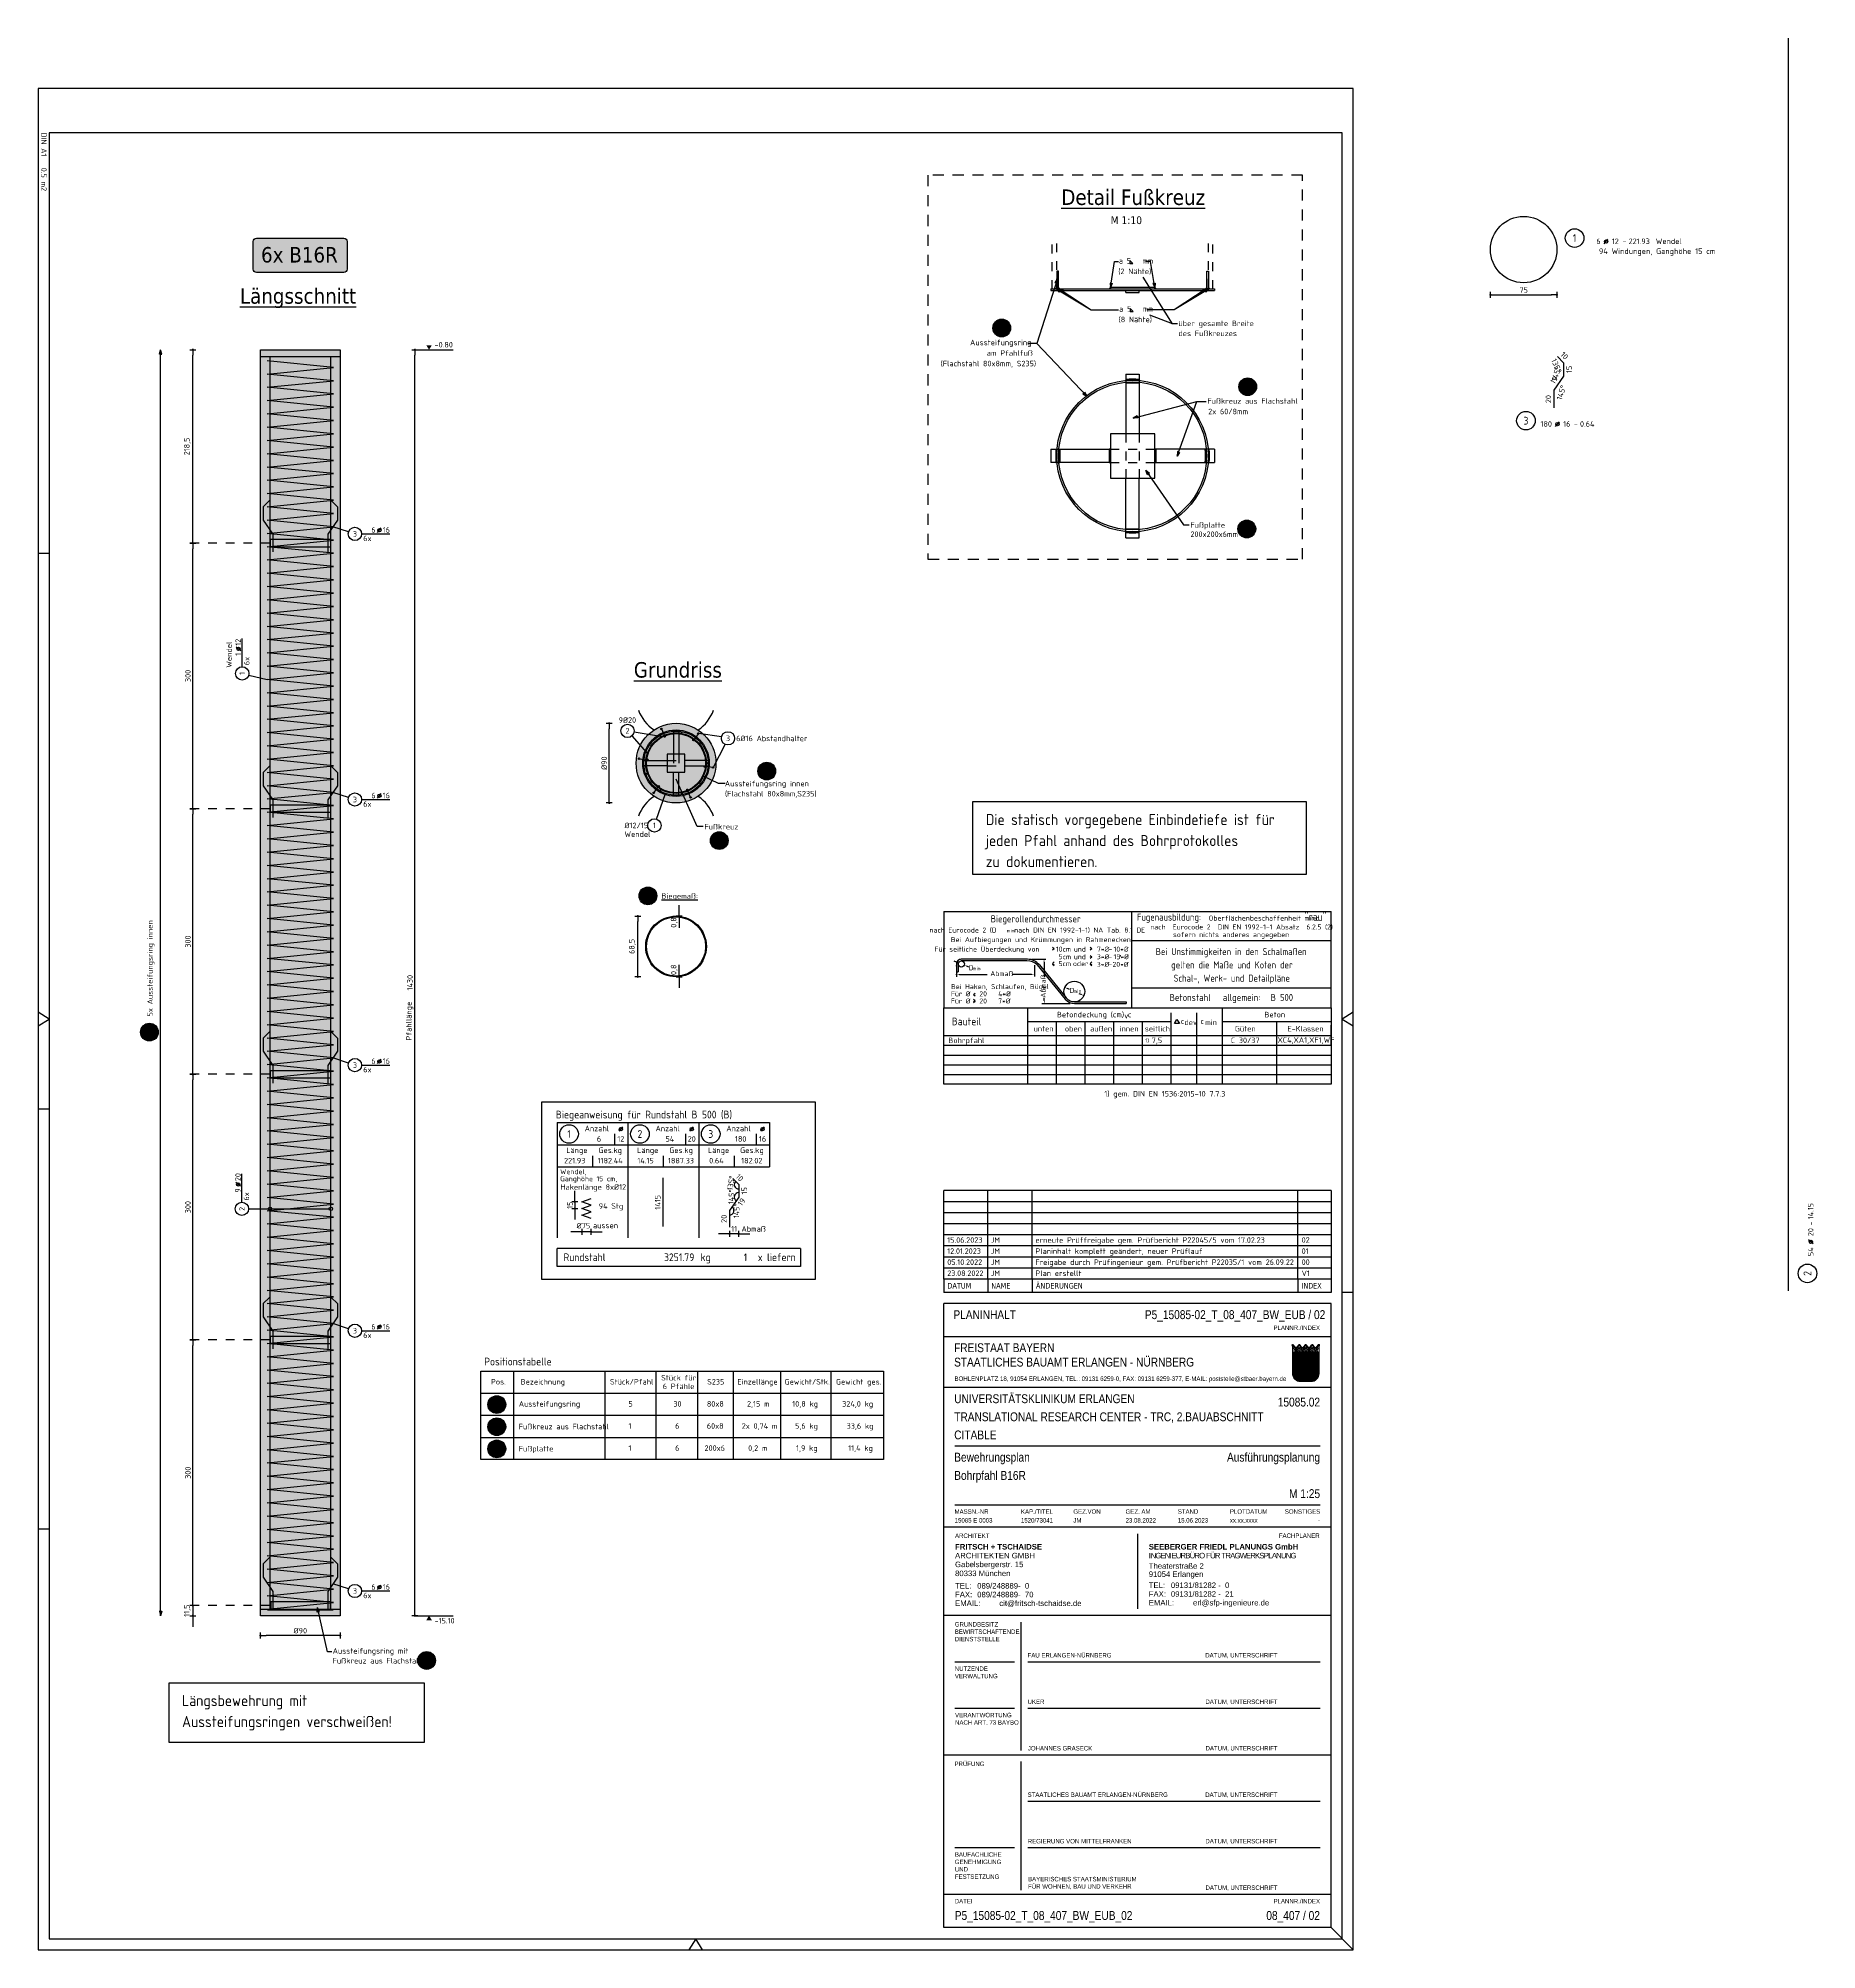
# Model space of a CAD drawing. Extents: x 3.7 to 23.8, y 8.8 to 30.4.
import ezdxf
from ezdxf.enums import TextEntityAlignment as Align

# ---------------------------------------------------------------- set-up
doc = ezdxf.new("R2010")
doc.units = 0
doc.header["$LTSCALE"] = 0.25
for name, pattern in [('AUSGEZOGEN', [1000.01, 1000, 0.01]), ('DASHDOT2', [0.5, 0.25, -0.125, 0, -0.125]), ('DOT', [0.175, 0.05, -0.125]), ('PUNKT', [0.175, 0.05, -0.125]), ('STRICHLINIE', [0.75, 0.5, -0.25])]:
    doc.linetypes.add(name, pattern=pattern)
for name, color, linetype in [('1__LINE_ACI_7', 7, 'Continuous'), ('40 A Plankopf Text F+T', 7, 'Continuous'), ('ACHSEN', 7, 'Continuous'), ('BET-ANS', 7, 'Continuous'), ('BET-SCHN', 6, 'Continuous'), ('BETON', 7, 'Continuous'), ('DETAIL', 7, 'Continuous'), ('DRUEBER', 7, 'Continuous'), ('grau_hell', 7, 'Continuous'), ('grau_mittel', 7, 'Continuous'), ('HILFE', 7, 'Continuous'), ('koten', 7, 'Continuous'), ('MASSE', 7, 'Continuous'), ('OBJEKT', 7, 'Continuous'), ('POS', 7, 'Continuous'), ('RAHMEN', 7, 'Continuous'), ('RND', 7, 'Continuous'), ('RND_BILD', 7, 'Continuous'), ('STAHL', 7, 'Continuous'), ('STEMPEL', 7, 'Continuous'), ('TEXT', 7, 'Continuous')]:
    doc.layers.add(name, color=color, linetype=linetype)
doc.layers.add('NOPLOT', color=7, linetype='Continuous', plot=False)
doc.styles.add('ERSTELLTER_STIL_3', font='arial.ttf')
doc.styles.add('ERSTELLTER_STIL_4', font='arialbd.ttf')
doc.styles.add('helv', font='tahoma.ttf')
doc.styles.add('plankopf_ArialN', font='ARIALN.TTF')
doc.styles.add('txt', font='isocp.shx')
doc.dimstyles.new('DOT_I', dxfattribs={"dimscale": 0.25, "dimtxt": 0.25, "dimasz": 0.25, "dimexe": 0.1, "dimexo": 0.3, "dimgap": 0.1, "dimtad": 1, "dimdec": 3, "dimzin": 3, "dimtxsty": 'txt', "dimblk": 'DOT', "dimblk1": 'DOT', "dimblk2": 'DOT', "dimsah": 1, "dimcen": 0.1, "dimse1": 1, "dimse2": 1, "dimazin": 0, "dimtfac": 1, "dimtdec": 4, "dimtix": 1, "dimtmove": 2, "dimatfit": 3, "dimfxl": 0, "dimtvp": 1, "dimtolj": 1, "dimtzin": 0, "dimarcsym": 0})
pattern_1 = [(0, (-322.07857, -163.97815), (8e-17, 0.254), [])]

# ---------------------------------------------------------------- blocks, each defined once
blk = doc.blocks.new('DINA1')
at = {"layer": 'RAHMEN'}
for p, q in [((0, 59.4), (0, 0)), ((84.1, 59.4), (0, 59.4)), ((84.1, 0), (84.1, 59.4)), ((0, 0), (84.1, 0))]:
    blk.add_line(p, q, dxfattribs=at)
at = {"layer": 'RAHMEN', "color": 5}
for p, q in [((2, 58.9), (2, 0.5)), ((83.6, 58.9), (2, 58.9)), ((83.6, 0.5), (83.6, 58.9)), ((2, 0.5), (83.6, 0.5))]:
    blk.add_line(p, q, dxfattribs=at)
at = {"layer": 'RAHMEN', "color": 7, "linetype": 'Continuous'}
for p, q in [((41.74, 59.4), (42.05, 58.9)), ((42.05, 58.9), (42.36, 59.4)), ((84.1, 30.01), (83.6, 29.7)), ((83.6, 29.7), (84.1, 29.39)), ((42.05, 0.5), (41.74, 0)), ((42.36, 0), (42.05, 0.5))]:
    blk.add_line(p, q, dxfattribs=at)
at = {"layer": 'RAHMEN', "color": 7}
for p, q in [((21, 0), (21, 0.5)), ((46.1, 0), (46.1, 0.5)), ((65.1, 0.5), (65.1, 0))]:
    blk.add_line(p, q, dxfattribs=at)
at = {"layer": 'RAHMEN', "color": 7, "style": 'txt'}
blk.add_text('DIN A1   0.5 m2', height=0.25, dxfattribs=at).set_placement((1.989, 0.133))
blk = doc.blocks.new('Bundeslandwappen')
at = {"lineweight": 9, "true_color": 0xffffff}
for points in [[(-5.75, 16.5), (-5.98, 16.5), (-5.98, 16.29), (-5.75, 16.29)], [(-5.09, 15.68), (-5.31, 15.68), (-5.31, 15.47), (-5.09, 15.47)], [(-3.49, 15.68), (-3.71, 15.68), (-3.71, 15.47), (-3.49, 15.47)], [(-2.82, 16.5), (-3.05, 16.5), (-3.05, 16.29), (-2.82, 16.29)], [(-2.15, 15.68), (-2.38, 15.68), (-2.38, 15.47), (-2.15, 15.47)], [(-0.56, 15.68), (-0.78, 15.68), (-0.78, 15.47), (-0.56, 15.47)], [(0.11, 16.5), (-0.11, 16.5), (-0.11, 16.29), (0.11, 16.29)], [(0.78, 15.68), (0.56, 15.68), (0.56, 15.47), (0.78, 15.47)], [(2.38, 15.68), (2.15, 15.68), (2.15, 15.47), (2.38, 15.47)], [(3.05, 16.5), (2.82, 16.5), (2.82, 16.29), (3.05, 16.29)], [(3.71, 15.68), (3.49, 15.68), (3.49, 15.47), (3.71, 15.47)], [(5.31, 15.68), (5.09, 15.68), (5.09, 15.47), (5.31, 15.47)], [(5.98, 16.5), (5.75, 16.5), (5.75, 16.29), (5.98, 16.29)]]:
    blk.add_hatch(color=7, dxfattribs=at).paths.add_polyline_path(points)
at = {"true_color": 0xffffff}
for points in [[(-5.34, 12.59), (-5.7, 12.59), (-5.7, 12.19), (-5.07, 11.96)], [(-3.57, 8.42), (-5.7, 9.18), (-5.7, 6.17), (-2.07, 4.88)], [(-1.42, 10.67), (-5.07, 11.96), (-3.57, 8.42), (0.08, 7.13)], [(0.86, 12.59), (-2.24, 12.59), (-1.42, 10.67), (2.23, 9.38)], [(3.96, 12.59), (1.66, 12.59), (4.37, 11.63)], [(5.7, 8.15), (2.23, 9.38), (3.73, 5.84), (5.7, 5.14)], [(5.7, 11.16), (4.37, 11.63), (5.7, 8.5)], [(-5.7, 6.14), (-5.7, 3.7, 0.041392), (-5.65, 3.14), (-4.21, 2.63)], [(-0.56, 1.34), (-4.21, 2.63), (-3.29, 0.45, 0.073774), (-2.3, 0.3), (-0.12, 0.3)], [(1.58, 3.59), (-2.07, 4.88), (-0.56, 1.34), (2.36, 0.3, 0.043654), (2.95, 0.36)], [(3.73, 5.84), (0.08, 7.13), (1.58, 3.59), (5.23, 2.29)]]:
    blk.add_hatch(color=7, dxfattribs=at).paths.add_polyline_path(points)
at = {"lineweight": 9}
h = blk.add_hatch(dxfattribs=at)
h.set_pattern_fill('ANSI31', color=256, scale=0.08, angle=315, style=0)
h.set_pattern_definition(pattern_1)
h.paths.add_polyline_path([(-5.07, 11.96), (-5.7, 12.19), (-5.7, 9.18), (-3.57, 8.42)])
h = blk.add_hatch(dxfattribs=at)
h.set_pattern_fill('ANSI31', color=256, scale=0.08, angle=315, style=0)
h.set_pattern_definition(pattern_1)
h.paths.add_polyline_path([(-2.24, 12.59), (-5.34, 12.59), (-5.07, 11.96), (-1.42, 10.67)])
h = blk.add_hatch(dxfattribs=at)
h.set_pattern_fill('ANSI31', color=256, scale=0.08, angle=315, style=0)
h.set_pattern_definition(pattern_1)
h.paths.add_polyline_path([(2.23, 9.38), (-1.42, 10.67), (0.08, 7.13), (3.73, 5.84)])
h = blk.add_hatch(dxfattribs=at)
h.set_pattern_fill('ANSI31', color=256, scale=0.08, angle=315, style=0)
h.set_pattern_definition(pattern_1)
h.paths.add_polyline_path([(4.37, 11.63), (1.66, 12.59), (0.86, 12.59), (2.23, 9.38), (5.7, 8.15), (5.7, 8.5)])
h = blk.add_hatch(dxfattribs=at)
h.set_pattern_fill('ANSI31', color=256, scale=0.08, angle=315, style=0)
h.set_pattern_definition(pattern_1)
h.paths.add_polyline_path([(5.7, 12.59), (3.96, 12.59), (4.37, 11.63), (5.7, 11.16)])
h = blk.add_hatch(dxfattribs=at)
h.set_pattern_fill('ANSI31', color=256, scale=0.08, angle=315, style=0)
h.set_pattern_definition(pattern_1)
h.paths.add_polyline_path([(-2.07, 4.88), (-5.7, 6.17), (-5.7, 6.14), (-4.21, 2.63), (-0.56, 1.34)])
h = blk.add_hatch(dxfattribs=at)
h.set_pattern_fill('ANSI31', color=256, scale=0.08, angle=315, style=0)
h.set_pattern_definition(pattern_1)
h.paths.add_polyline_path([(-4.21, 2.63), (-5.65, 3.14, 0.285055), (-3.29, 0.45)])
h = blk.add_hatch(dxfattribs=at)
h.set_pattern_fill('ANSI31', color=256, scale=0.08, angle=315, style=0)
h.set_pattern_definition(pattern_1)
h.paths.add_polyline_path([(0.08, 7.13), (-3.57, 8.42), (-2.07, 4.88), (1.58, 3.59)])
h = blk.add_hatch(dxfattribs=at)
h.set_pattern_fill('ANSI31', color=256, scale=0.08, angle=315, style=0)
h.set_pattern_definition(pattern_1)
h.paths.add_polyline_path([(-0.56, 1.34), (-0.12, 0.3), (2.3, 0.3, 0.004354), (2.36, 0.3)])
h = blk.add_hatch(dxfattribs=at)
h.set_pattern_fill('ANSI31', color=256, scale=0.08, angle=315, style=0)
h.set_pattern_definition(pattern_1)
h.paths.add_polyline_path([(5.31, 2.11), (5.23, 2.29), (1.58, 3.59), (2.95, 0.36, 0.22704)])
h = blk.add_hatch(dxfattribs=at)
h.set_pattern_fill('ANSI31', color=256, scale=0.08, angle=315, style=0)
h.set_pattern_definition(pattern_1)
h.paths.add_polyline_path([(5.7, 5.14), (3.73, 5.84), (5.23, 2.29), (5.37, 2.24, 0.111178), (5.7, 3.7)])
for p, q in [((-6, 16.1), (-6, 3.7)), ((-6, 13.29), (6, 13.29)), ((-6, 12.94), (6, 12.94)), ((-5.7, 12.59), (-5.7, 3.7)), ((-5.7, 12.59), (5.7, 12.59)), ((-5.7, 12.19), (5.7, 8.15)), ((-5.7, 9.18), (5.7, 5.14)), ((-5.64, 14.97), (-5.64, 15.18)), ((-5.61, 16.59), (-5.62, 16.68)), ((-5.34, 12.59), (-0.12, 0.3)), ((-5.33, 15.19), (-5.33, 15.05)), ((-4.68, 14.54), (-5.26, 14.54)), ((-4.12, 14.54), (-3.54, 14.54)), ((-3.47, 15.19), (-3.47, 15.05)), ((-3.36, 13.9), (-2.93, 14.17)), ((-2.93, 13.63), (-3.36, 13.9)), ((-3.19, 16.59), (-3.18, 16.67)), ((-3.16, 14.97), (-3.16, 15.18)), ((-2.93, 15.58), (-2.93, 14.47)), ((-2.93, 14.17), (-2.5, 13.9)), ((-2.5, 13.9), (-2.93, 13.63)), ((-2.71, 14.97), (-2.71, 15.18)), ((-2.68, 16.59), (-2.69, 16.67)), ((-2.4, 15.19), (-2.4, 15.05)), ((-1.74, 14.54), (-2.32, 14.54)), ((-2.24, 12.59), (2.95, 0.36)), ((-1.19, 14.54), (-0.61, 14.54)), ((-0.54, 15.19), (-0.54, 15.05)), ((0, 14.17), (-0.43, 13.9)), ((-0.43, 13.9), (0, 13.63)), ((-0.25, 16.59), (-0.24, 16.67)), ((-0.22, 14.97), (-0.22, 15.18)), ((0, 15.58), (0, 14.47)), ((0.43, 13.9), (0, 14.17)), ((0, 13.63), (0.43, 13.9)), ((0.22, 14.97), (0.22, 15.18)), ((0.25, 16.59), (0.24, 16.67)), ((0.54, 15.19), (0.54, 15.05)), ((1.19, 14.54), (0.61, 14.54)), ((0.86, 12.59), (5.31, 2.11)), ((1.66, 12.59), (5.7, 11.16)), ((1.74, 14.54), (2.32, 14.54)), ((2.4, 15.19), (2.4, 15.05)), ((2.93, 14.17), (2.5, 13.9)), ((2.5, 13.9), (2.93, 13.63)), ((2.68, 16.59), (2.69, 16.67)), ((2.71, 14.97), (2.71, 15.18)), ((2.93, 15.58), (2.93, 14.47)), ((3.36, 13.9), (2.93, 14.17)), ((2.93, 13.63), (3.36, 13.9)), ((3.16, 14.97), (3.16, 15.18)), ((3.19, 16.59), (3.18, 16.67)), ((3.47, 15.19), (3.47, 15.05)), ((4.12, 14.54), (3.54, 14.54)), ((3.96, 12.59), (5.7, 8.5)), ((4.68, 14.54), (5.26, 14.54)), ((5.33, 15.19), (5.33, 15.05)), ((5.61, 16.59), (5.62, 16.68)), ((5.64, 14.97), (5.64, 15.18)), ((5.7, 3.7), (5.7, 12.59)), ((6, 3.7), (6, 16.1)), ((-5.7, 6.17), (5.37, 2.24)), ((-5.7, 6.14), (-3.29, 0.45)), ((-5.66, 3.14), (2.36, 0.3)), ((-2.3, 0.3), (2.3, 0.3)), ((-2.3, 0), (2.3, 0))]:
    blk.add_line(p, q, dxfattribs=at)
for points in [[(-5.75, 16.29), (-5.98, 16.29), (-5.98, 16.5), (-5.75, 16.5)], [(-5.09, 15.47), (-5.31, 15.47), (-5.31, 15.68), (-5.09, 15.68)], [(-4.07, 13.71), (-4.83, 13.71), (-4.83, 14.1), (-4.07, 14.1)], [(-3.71, 15.47), (-3.49, 15.47), (-3.49, 15.68), (-3.71, 15.68)], [(-2.82, 16.29), (-3.05, 16.29), (-3.05, 16.5), (-2.82, 16.5)], [(-2.15, 15.47), (-2.38, 15.47), (-2.38, 15.68), (-2.15, 15.68)], [(-1.8, 13.71), (-1.04, 13.71), (-1.04, 14.1), (-1.8, 14.1)], [(-0.78, 15.47), (-0.56, 15.47), (-0.56, 15.68), (-0.78, 15.68)], [(0.11, 16.29), (-0.11, 16.29), (-0.11, 16.5), (0.11, 16.5)], [(0.78, 15.47), (0.56, 15.47), (0.56, 15.68), (0.78, 15.68)], [(1.8, 13.71), (1.04, 13.71), (1.04, 14.1), (1.8, 14.1)], [(2.15, 15.47), (2.38, 15.47), (2.38, 15.68), (2.15, 15.68)], [(3.05, 16.29), (2.82, 16.29), (2.82, 16.5), (3.05, 16.5)], [(3.71, 15.47), (3.49, 15.47), (3.49, 15.68), (3.71, 15.68)], [(4.07, 13.71), (4.83, 13.71), (4.83, 14.1), (4.07, 14.1)], [(5.09, 15.47), (5.31, 15.47), (5.31, 15.68), (5.09, 15.68)], [(5.75, 16.29), (5.98, 16.29), (5.98, 16.5), (5.75, 16.5)]]:
    blk.add_lwpolyline(points, close=True, dxfattribs=at)
for centre in [(-5.28, 13.9), (-3.71, 13.9), (-2.2, 13.9), (-0.68, 13.9), (0.68, 13.9), (2.2, 13.9), (3.71, 13.9), (5.28, 13.9)]:
    blk.add_circle(centre, 0.123, dxfattribs=at)
for centre, radius, start, end in [((-5.89, 16.45), 0.362, 44.66814, 253.11831), ((-5.67, 16.67), 0.05, 6.6615, 44.66814), ((-5.49, 15.18), 0.157, 3.2756, 179.55206), ((-5.19, 14.99), 0.453, 182.83284, 261.30427), ((-5.56, 16.59), 0.05, 186.6615, 265.62087), ((-5.42, 15.99), 0.179, 74.78828, 15.13561), ((-5.59, 16.26), 0.281, 346.02321, 85.62087), ((-5.36, 16.21), 0.05, 254.78828, 346.02321), ((-5.26, 15.23), 0.191, 249.63581, 3.08566), ((-5.2, 16.05), 0.05, 93.06329, 195.13561), ((-5.19, 15.87), 0.224, 350.95424, 93.06329), ((-5.02, 15.24), 0.05, 82.94673, 183.08566), ((-4.99, 15.54), 0.249, 262.94673, 77.88554), ((-4.92, 15.83), 0.05, 170.95424, 257.88554), ((-4.62, 14.89), 0.224, 71.40005, 0), ((-4.71, 14.85), 0.312, 275.96495, 353.97732), ((-4.4, 15.24), 0.208, 317.07745, 222.92255), ((-4.18, 14.89), 0.224, 180, 108.59995), ((-4.09, 14.85), 0.312, 186.02268, 264.03505), ((-3.81, 15.54), 0.249, 102.11446, 277.05327), ((-3.88, 15.83), 0.05, 282.11446, 9.04576), ((-3.61, 15.87), 0.224, 86.93671, 189.04576), ((-3.78, 15.24), 0.05, 356.91434, 97.05327), ((-3.54, 15.23), 0.191, 176.91434, 290.36419), ((-3.6, 16.05), 0.05, 344.86439, 86.93671), ((-3.38, 15.99), 0.179, 164.86439, 105.21172), ((-3.61, 14.99), 0.453, 278.69573, 357.16716), ((-3.21, 16.26), 0.281, 94.37913, 193.97679), ((-3.44, 16.21), 0.05, 193.97679, 285.21172), ((-3.31, 15.18), 0.157, 0.44794, 176.7244), ((-3.24, 16.59), 0.05, 274.37913, 353.3385), ((-3.13, 16.67), 0.05, 155.22882, 173.3385), ((-2.93, 16.58), 0.264, 24.0166, 155.34093), ((-2.55, 15.18), 0.157, 3.2756, 179.55206), ((-2.26, 14.99), 0.453, 182.83284, 261.30427), ((-2.74, 16.66), 0.05, 6.6615, 24.0166), ((-2.63, 16.59), 0.05, 186.6615, 265.62087), ((-2.49, 15.99), 0.179, 74.78828, 15.13561), ((-2.65, 16.26), 0.281, 346.02321, 85.62087), ((-2.43, 16.21), 0.05, 254.78828, 346.02321), ((-2.33, 15.23), 0.191, 249.63581, 3.08566), ((-2.27, 16.05), 0.05, 93.06329, 195.13561), ((-2.26, 15.87), 0.224, 350.95424, 93.06329), ((-2.09, 15.24), 0.05, 82.94673, 183.08566), ((-2.05, 15.54), 0.249, 262.94673, 77.88554), ((-1.99, 15.83), 0.05, 170.95424, 257.88554), ((-1.69, 14.89), 0.224, 71.40005, 0), ((-1.78, 14.85), 0.312, 275.96495, 353.97732), ((-1.47, 15.24), 0.208, 317.07745, 222.92255), ((-1.24, 14.89), 0.224, 180, 108.59995), ((-1.16, 14.85), 0.312, 186.02268, 264.03505), ((-0.88, 15.54), 0.249, 102.11446, 277.05327), ((-0.94, 15.83), 0.05, 282.11446, 9.04576), ((-0.67, 15.87), 0.224, 86.93671, 189.04576), ((-0.84, 15.24), 0.05, 356.91434, 97.05327), ((-0.6, 15.23), 0.191, 176.91434, 290.36419), ((-0.66, 16.05), 0.05, 344.86439, 86.93671), ((-0.44, 15.99), 0.179, 164.86439, 105.21172), ((-0.68, 14.99), 0.453, 278.69573, 357.16716), ((-0.28, 16.26), 0.281, 94.37913, 193.97679), ((-0.5, 16.21), 0.05, 193.97679, 285.21172), ((-0.38, 15.18), 0.157, 0.44794, 176.7244), ((-0.3, 16.59), 0.05, 274.37913, 353.3385), ((0, 16.58), 0.264, 24.0166, 155.34093), ((-0.19, 16.67), 0.05, 155.22882, 173.3385), ((0.38, 15.18), 0.157, 3.2756, 179.55206), ((0.68, 14.99), 0.453, 182.83284, 261.30427), ((0.19, 16.66), 0.05, 6.6615, 24.0166), ((0.3, 16.59), 0.05, 186.6615, 265.62087), ((0.44, 15.99), 0.179, 74.78828, 15.13561), ((0.28, 16.26), 0.281, 346.02321, 85.62087), ((0.5, 16.21), 0.05, 254.78828, 346.02321), ((0.6, 15.23), 0.191, 249.63581, 3.08566), ((0.66, 16.05), 0.05, 93.06329, 195.13561), ((0.67, 15.87), 0.224, 350.95424, 93.06329), ((0.84, 15.24), 0.05, 82.94673, 183.08566), ((0.88, 15.54), 0.249, 262.94673, 77.88554), ((0.94, 15.83), 0.05, 170.95424, 257.88554), ((1.24, 14.89), 0.224, 71.40005, 0), ((1.16, 14.85), 0.312, 275.96495, 353.97732), ((1.47, 15.24), 0.208, 317.07745, 222.92255), ((1.69, 14.89), 0.224, 180, 108.59995), ((1.78, 14.85), 0.312, 186.02268, 264.03505), ((2.05, 15.54), 0.249, 102.11446, 277.05327), ((1.99, 15.83), 0.05, 282.11446, 9.04576), ((2.26, 15.87), 0.224, 86.93671, 189.04576), ((2.09, 15.24), 0.05, 356.91434, 97.05327), ((2.33, 15.23), 0.191, 176.91434, 290.36419), ((2.27, 16.05), 0.05, 344.86439, 86.93671), ((2.49, 15.99), 0.179, 164.86439, 105.21172), ((2.26, 14.99), 0.453, 278.69573, 357.16716), ((2.65, 16.26), 0.281, 94.37913, 193.97679), ((2.43, 16.21), 0.05, 193.97679, 285.21172), ((2.55, 15.18), 0.157, 0.44794, 176.7244), ((2.63, 16.59), 0.05, 274.37913, 353.3385), ((2.93, 16.58), 0.264, 24.0166, 155.34093), ((2.74, 16.67), 0.05, 155.22882, 173.3385), ((3.31, 15.18), 0.157, 3.2756, 179.55206), ((3.61, 14.99), 0.453, 182.83284, 261.30427), ((3.13, 16.66), 0.05, 6.6615, 24.0166), ((3.24, 16.59), 0.05, 186.6615, 265.62087), ((3.38, 15.99), 0.179, 74.78828, 15.13561), ((3.21, 16.26), 0.281, 346.02321, 85.62087), ((3.44, 16.21), 0.05, 254.78828, 346.02321), ((3.54, 15.23), 0.191, 249.63581, 3.08566), ((3.6, 16.05), 0.05, 93.06329, 195.13561), ((3.61, 15.87), 0.224, 350.95424, 93.06329), ((3.78, 15.24), 0.05, 82.94673, 183.08566), ((3.81, 15.54), 0.249, 262.94673, 77.88554), ((3.88, 15.83), 0.05, 170.95424, 257.88554), ((4.18, 14.89), 0.224, 71.40005, 0), ((4.09, 14.85), 0.312, 275.96495, 353.97732), ((4.4, 15.24), 0.208, 317.07745, 222.92255), ((4.62, 14.89), 0.224, 180, 108.59995), ((4.71, 14.85), 0.312, 186.02268, 264.03505), ((4.99, 15.54), 0.249, 102.11446, 277.05327), ((4.92, 15.83), 0.05, 282.11446, 9.04576), ((5.19, 15.87), 0.224, 86.93671, 189.04576), ((5.02, 15.24), 0.05, 356.91434, 97.05327), ((5.26, 15.23), 0.191, 176.91434, 290.36419), ((5.2, 16.05), 0.05, 344.86439, 86.93671), ((5.42, 15.99), 0.179, 164.86439, 105.21172), ((5.19, 14.99), 0.453, 278.69573, 357.16716), ((5.59, 16.26), 0.281, 94.37913, 193.97679), ((5.36, 16.21), 0.05, 193.97679, 285.21172), ((5.49, 15.18), 0.157, 0.44794, 176.7244), ((5.56, 16.59), 0.05, 274.37913, 353.3385), ((5.67, 16.67), 0.05, 135.33186, 173.3385), ((5.89, 16.45), 0.362, 286.88169, 135.33186), ((-2.3, 3.7), 3.7, 180, 270), ((-2.3, 3.7), 3.4, 180, 270), ((2.3, 3.7), 3.7, 270, 0), ((2.3, 3.7), 3.4, 270, 0)]:
    blk.add_arc(centre, radius, start, end, dxfattribs=at)
blk = doc.blocks.new('Plankopf_PU')
for p, q in [((-18.5, 25.4), (-18.5, 27.7)), ((-1, 27.7), (-18.5, 27.7)), ((-1, 27.7), (-18.5, 27.7)), ((-1, 25.4), (-1, 27.7)), ((-1, 25.4), (-18.5, 25.4)), ((-1, 25.4), (-18.5, 25.4)), ((-18.5, 19.1), (-18.5, 25.4)), ((-1, 19.1), (-1, 25.4)), ((-1.5, 22.75), (-18, 22.75)), ((-18, 20.1), (-1.5, 20.1)), ((-18.5, 15.1), (-18.5, 19.1)), ((-1, 19.1), (-18.5, 19.1)), ((-1, 15.1), (-1, 19.1)), ((-9.75, 18.8), (-9.75, 15.4)), ((-1, 15.1), (-18.5, 15.1)), ((-1, 15.1), (-18.5, 15.1)), ((-18.5, 8.8), (-18.5, 15.1)), ((-15, 9), (-15, 14.8)), ((-1, 8.8), (-1, 15.1)), ((-15.3, 13), (-18, 13)), ((-1.5, 13), (-14.7, 13)), ((-15.3, 10.9), (-18, 10.9)), ((-1.5, 10.9), (-14.7, 10.9)), ((-18.5, 2.5), (-18.5, 8.8)), ((-1, 8.8), (-18.5, 8.8)), ((-1, 2.5), (-1, 8.8)), ((-15, 2.7), (-15, 8.5)), ((-1.5, 6.7), (-14.7, 6.7)), ((-15.3, 4.6), (-18, 4.6)), ((-1.5, 4.6), (-14.7, 4.6)), ((-1, 2.5), (-18.5, 2.5)), ((-18.5, 1), (-18.5, 2.5)), ((-1, 2.5), (-18.5, 2.5)), ((-1, 1), (-1, 2.5)), ((-1, 1), (-18.5, 1))]:
    blk.add_line(p, q)
at = {"xscale": 0.1, "yscale": 0.1, "zscale": 0.1}
blk.add_blockref('Bundeslandwappen', (-2.148, 25.669), dxfattribs=at)
at = {"linetype": 'AUSGEZOGEN', "lineweight": 35, "style": 'plankopf_ArialN'}
blk.add_text('STAATLICHES BAUAMT ERLANGEN - NÜRNBERG', height=0.4, dxfattribs=at).set_placement((-18.032, 26.552), align=Align.MIDDLE_LEFT)
for s, height, p in [('FREISTAAT BAYERN', 0.4, (-18.032, 27.401)), ('PRÜFUNG', 0.2, (-18.013, 8.5))]:
    blk.add_text(s, height=height, dxfattribs=at).set_placement(p, align=Align.TOP_LEFT)
at = {"style": 'plankopf_ArialN'}
for s, p in [('BOHLENPLATZ 18, 91054 ERLANGEN, TEL.: 09131 6259-0, FAX: 09131 6259-377, E-MAIL: poststelle@stbaer.bayern.de', (-18.012, 25.702)), ('MASSN.-NR', (-18.011, 19.698)), ('KAP./TITEL', (-15.01, 19.698)), ('GEZ.VON', (-12.644, 19.7)), ('GEZ. AM', (-10.286, 19.7)), ('STAND', (-7.927, 19.702)), ('PLOTDATUM', (-5.574, 19.7)), ('FAU ERLANGEN-NÜRNBERG', (-14.712, 13.207)), ('DATUM, UNTERSCHRIFT', (-6.687, 13.207)), ('UKER', (-14.712, 11.107)), ('DATUM, UNTERSCHRIFT', (-6.68, 11.106)), ('JOHANNES GRASECK', (-14.7, 9.005)), ('DATUM, UNTERSCHRIFT', (-6.675, 9.005)), ('STAATLICHES BAUAMT ERLANGEN-NÜRNBERG', (-14.712, 6.907)), ('DATUM, UNTERSCHRIFT', (-6.687, 6.907)), ('REGIERUNG VON MITTELFRANKEN', (-14.705, 4.806)), ('DATUM, UNTERSCHRIFT', (-6.68, 4.806)), ('DATUM, UNTERSCHRIFT', (-6.675, 2.705)), ('DATEI', (-18.002, 2.095))]:
    blk.add_text(s, height=0.2, dxfattribs=at).set_placement(p)
for s, p in [('SONSTIGES', (-1.493, 19.7)), ('PLANNR./INDEX', (-1.501, 2.095))]:
    blk.add_text(s, height=0.2, dxfattribs=at).set_placement(p, align=Align.RIGHT)
at = {"linetype": 'AUSGEZOGEN', "lineweight": 35, "style": 'plankopf_ArialN'}
blk.add_text('ARCHITEKT', height=0.2, dxfattribs=at).set_placement((-17.989, 18.607))
blk.add_text('FACHPLANER', height=0.2, dxfattribs=at).set_placement((-1.52, 18.611), align=Align.RIGHT)
at = {"insert": (-5.574, 19.303), "char_height": 0.2, "attachment_point": 7, "style": 'plankopf_ArialN'}
blk.add_mtext('xx.xx.xxxx', dxfattribs=at)
at = {"char_height": 0.2, "attachment_point": 1, "style": 'plankopf_ArialN'}
for s, insert, width in [('GRUNDBESITZ\\PBEWIRTSCHAFTENDE DIENSTSTELLE', (-18, 14.804), 2.5), ('NUTZENDE^JVERWALTUNG', (-17.998, 12.8), 2.69843), ('VERANTWORTUNG  NACH ART. 73 BAYBO', (-17.988, 10.705), 2.68768), ('BAUFACHLICHE GENEHMIGUNG UND FESTSETZUNG', (-17.998, 4.404), 2.2311), ('BAYERISCHES STAATSMINISTERIUM ^JFÜR WOHNEN, BAU UND VERKEHR', (-14.689, 3.294), 9.29412)]:
    blk.add_mtext(s, dxfattribs=dict(at, insert=insert, width=width))
at = {"style": 'plankopf_ArialN'}
for tag, p in [('PROJEKTBEZEICHNUNGZ1', (-18.025, 24.578)), ('PROJEKTBEZEICHNUNGZ2', (-18.025, 23.761)), ('PROJEKTBEZEICHNUNGZ3', (-18.025, 22.941))]:
    blk.add_attdef(tag, text='', height=0.4, dxfattribs=at).set_placement(p, align=Align.BOTTOM_LEFT)
for tag, p in [('GEB.-NR', (-1.5, 24.946)), ('0.000X', (-1.507, 1.749))]:
    blk.add_attdef(tag, text='', height=0.4, dxfattribs=at).set_placement(p, align=Align.TOP_RIGHT)
for tag, p, height in [('PLANINHALTZ1', (-18.025, 22.055), 0.4), ('PLANINHALTZ2', (-18.025, 21.232), 0.4), ('PLANINHALTZ3', (-18.025, 20.409), 0.4), ('MASSN.-NR', (-18.005, 19.303), 0.2), ('KAPITEL/TITEL', (-15.01, 19.303), 0.2), ('GEZ_VON', (-12.644, 19.303), 0.2), ('GEZ_AM', (-10.286, 19.303), 0.2), ('STAND', (-7.927, 19.303), 0.2)]:
    blk.add_attdef(tag, p, '', height=height, dxfattribs=at)
for tag, height, p in [('PLANUNGSPHASE', 0.4, (-1.5, 22.055)), ('PROJEKTKATEGORIE', 0.4, (-1.5, 21.232)), ('MAßSTAB', 0.4, (-1.5, 20.409)), ('SONSTIGES', 0.2, (-1.5, 19.303))]:
    blk.add_attdef(tag, text='', height=height, dxfattribs=at).set_placement(p, align=Align.RIGHT)
at = {"layer": '40 A Plankopf Text F+T', "color": 7, "linetype": 'Continuous', "lineweight": 13, "char_height": 0.25, "attachment_point": 7}
for s, insert, style in [('\\A1;FRITSCH + TSCHAIDSE ', (-17.988, 18.081), 'ERSTELLTER_STIL_4'), ('\\A1;SEEBERGER FRIEDL PLANUNGS GmbH', (-9.238, 18.081), 'ERSTELLTER_STIL_4'), ('\\A1;ARCHITEKTEN GMBH', (-17.988, 17.68), 'ERSTELLTER_STIL_3'), ('\\A1;Gabelsbergerstr. 15', (-17.988, 17.212), 'ERSTELLTER_STIL_3'), ('\\A1;Theaterstraße 2', (-9.238, 17.212), 'ERSTELLTER_STIL_3'), ('\\A1;{\\T0.8;INGENIEURBÜRO FÜR TRAGWERKSPLANUNG}', (-9.238, 17.68), 'ERSTELLTER_STIL_3'), ('\\A1;80333 München', (-17.988, 16.879), 'ERSTELLTER_STIL_3'), ('\\A1;91054 Erlangen', (-9.238, 16.771), 'ERSTELLTER_STIL_3')]:
    blk.add_mtext(s, dxfattribs=dict(at, insert=insert, style=style))
at = {"layer": '40 A Plankopf Text F+T', "color": 7, "linetype": 'Continuous', "lineweight": 13, "char_height": 0.25, "attachment_point": 7, "line_spacing_factor": 0.945293, "style": 'ERSTELLTER_STIL_3'}
for s, insert in [('\\A1;TEL: ^I089/248889-  0\\PFAX: ^I089/248889-  70\\PEMAIL: ^Icit@fritsch-tschaidse.de', (-17.988, 15.481)), ('\\A1;TEL: ^I09131/81282 -  0\\PFAX: ^I09131/81282 -  21\\PEMAIL: ^Ierl@sfp-ingenieure.de', (-9.238, 15.481))]:
    blk.add_mtext(s, dxfattribs=dict(at, insert=insert))
blk = doc.blocks.new('Plankopf-ER')
at = {"layer": 'RAHMEN', "color": 7, "linetype": 'Continuous'}
for p, q in [((-0.5, 4.6), (-18, 4.6)), ((-18, 4.1), (-18, 4.6)), ((-16, 4.1), (-16, 4.6)), ((-14, 4.1), (-14, 4.6)), ((-2, 4.1), (-2, 4.6)), ((-0.5, 4.6), (-0.5, 4.1)), ((-0.5, 4.1), (-18, 4.1)), ((-18, 3.6), (-18, 4.1)), ((-0.5, 3.6), (-18, 3.6)), ((-18, 3.1), (-18, 3.6)), ((-16, 3.6), (-16, 4.1)), ((-16, 3.1), (-16, 3.6)), ((-14, 3.6), (-14, 4.1)), ((-14, 3.1), (-14, 3.6)), ((-2, 3.6), (-2, 4.1)), ((-2, 3.1), (-2, 3.6)), ((-0.5, 4.1), (-0.5, 3.6)), ((-0.5, 3.6), (-0.5, 3.1)), ((-0.5, 3.1), (-18, 3.1)), ((-18, 2.6), (-18, 3.1)), ((-0.5, 2.6), (-18, 2.6)), ((-18, 2.1), (-18, 2.6)), ((-16, 2.6), (-16, 3.1)), ((-16, 2.1), (-16, 2.6)), ((-14, 2.6), (-14, 3.1)), ((-14, 2.1), (-14, 2.6)), ((-2, 2.6), (-2, 3.1)), ((-2, 2.1), (-2, 2.6)), ((-0.5, 3.1), (-0.5, 2.6)), ((-0.5, 2.6), (-0.5, 2.1)), ((-0.5, 2.1), (-18, 2.1)), ((-18, 1.6), (-18, 2.1)), ((-16, 1.6), (-16, 2.1)), ((-14, 1.6), (-14, 2.1)), ((-2, 1.6), (-2, 2.1)), ((-0.5, 2.1), (-0.5, 1.6)), ((-0.5, 1.6), (-18, 1.6)), ((-18, 1.1), (-18, 1.6)), ((-0.5, 1.1), (-18, 1.1)), ((-18, 0.6), (-18, 1.1)), ((-16, 1.1), (-16, 1.6)), ((-16, 0.6), (-16, 1.1)), ((-14, 1.1), (-14, 1.6)), ((-14, 0.6), (-14, 1.1)), ((-2, 1.1), (-2, 1.6)), ((-2, 0.6), (-2, 1.1)), ((-0.5, 1.6), (-0.5, 1.1)), ((-0.5, 1.1), (-0.5, 0.6)), ((-0.5, 0.6), (-18, 0.6)), ((-18, 0.6), (-18, 0)), ((-0.5, 0), (-18, 0)), ((-16, 0.6), (-16, 0)), ((-14, 0.6), (-14, 0)), ((-2, 0.6), (-2, 0)), ((-0.5, 0.6), (-0.5, 0))]:
    blk.add_line(p, q, dxfattribs=at)
at = {"layer": 'RAHMEN', "color": 7, "linetype": 'Continuous', "style": 'txt'}
for tag, p in [('INDEX-D8', (-17.841, 4.242)), ('INDEX-N8', (-15.876, 4.242)), ('INDEX-X8', (-13.857, 4.242)), ('INDEX8', (-1.833, 4.242)), ('INDEX-D7', (-17.841, 3.742)), ('INDEX-D6', (-17.841, 3.242)), ('INDEX-N7', (-15.876, 3.742)), ('INDEX-N6', (-15.876, 3.242)), ('INDEX-X7', (-13.857, 3.742)), ('INDEX-X6', (-13.857, 3.242)), ('INDEX7', (-1.833, 3.742)), ('INDEX6', (-1.833, 3.242)), ('INDEX-D5', (-17.841, 2.742)), ('INDEX-N5', (-15.876, 2.742)), ('INDEX-X5', (-13.857, 2.742)), ('INDEX5', (-1.833, 2.742)), ('INDEX-D4', (-17.841, 2.242)), ('INDEX-D3', (-17.841, 1.742)), ('INDEX-N4', (-15.876, 2.242)), ('INDEX-N3', (-15.876, 1.742)), ('INDEX-X4', (-13.857, 2.242)), ('INDEX-X3', (-13.857, 1.742)), ('INDEX4', (-1.833, 2.242)), ('INDEX3', (-1.833, 1.742)), ('INDEX-D2', (-17.841, 1.242)), ('INDEX-D1', (-17.841, 0.742)), ('INDEX-N2', (-15.876, 1.242)), ('INDEX-N1', (-15.876, 0.742)), ('INDEX-X2', (-13.857, 1.242)), ('INDEX-X1', (-13.857, 0.742)), ('INDEX2', (-1.833, 1.242)), ('INDEX1', (-1.833, 0.742))]:
    blk.add_attdef(tag, p, '', height=0.25, dxfattribs=at)
at = {"layer": 'STEMPEL', "color": 7, "linetype": 'Continuous', "style": 'helv'}
for s, p in [('DATUM', (-17.833, 0.176)), ('NAME', (-15.853, 0.176)), ('ÄNDERUNGEN', (-13.833, 0.176))]:
    blk.add_text(s, height=0.25, dxfattribs=at).set_placement(p)
at = {"layer": 'STEMPEL', "color": 7, "linetype": 'Continuous', "style": 'helv', "width": 0.8}
blk.add_text('INDEX', height=0.25, dxfattribs=at).set_placement((-1.833, 0.176))
blk = doc.blocks.new('OKRD_O')
at = {"color": 0, "linetype": 'ByBlock'}
blk.add_solid([(-0.125, 0.202), (0.125, 0.202), (0, 0)], dxfattribs=at)
at = {"color": 0, "linetype": 'ByBlock', "style": 'txt'}
blk.add_attdef('OKRD', (0.25, 0.1), '', height=0.25, dxfattribs=at)
blk = doc.blocks.new('DOT')
at = {"layer": 'MASSE', "color": 7, "linetype": 'Continuous'}
for p, q in [((0, 0), (-1, 0)), ((0, 0.54), (0, -0.54))]:
    blk.add_line(p, q, dxfattribs=at)
at = {"layer": 'MASSE', "color": 7, "linetype": 'Continuous', "const_width": 0.2}
blk.add_lwpolyline([(-0.1, 0, 1), (0.1, 0, 1)], format="xyb", close=True, dxfattribs=at)
blk = doc.blocks.new('*D20')
at = {"layer": 'Defpoints', "color": 0, "linetype": 'AUSGEZOGEN', "transparency": 16777216}
for p in [(7.934, 26.893), (7.934, 26.893), (7.934, 12.593)]:
    blk.add_point(p, dxfattribs=at)
at = {"layer": 'MASSE', "color": 0, "linetype": 'AUSGEZOGEN', "lineweight": -2, "transparency": 16777216}
blk.add_line((7.934, 12.655), (7.934, 26.83), dxfattribs=at)
at = {"layer": 'MASSE', "color": 0, "linetype": 'AUSGEZOGEN', "lineweight": -2, "transparency": 16777216, "xscale": 0.0625, "yscale": 0.0625, "zscale": 0.0625}
for p, rotation in [((7.934, 26.893), 90), ((7.934, 12.593), 270)]:
    blk.add_blockref('DOT', p, dxfattribs=dict(at, rotation=rotation))
at = {"layer": 'MASSE', "color": 0, "linetype": 'AUSGEZOGEN', "transparency": 16777216, "insert": (7.878, 19.743), "char_height": 0.0625, "attachment_point": 5, "rotation": 90, "style": 'txt'}
blk.add_mtext('\\A1;1430', dxfattribs=at)
blk = doc.blocks.new('OKRD_U')
at = {"color": 0, "linetype": 'ByBlock'}
blk.add_solid([(-0.125, -0.202), (0.125, -0.202), (0, 0)], dxfattribs=at)
at = {"color": 0, "linetype": 'ByBlock', "style": 'txt'}
blk.add_attdef('OKRD', (0.25, -0.35), '', height=0.25, dxfattribs=at)
blk = doc.blocks.new('*D22')
at = {"layer": 'Defpoints', "color": 0, "linetype": 'AUSGEZOGEN', "transparency": 16777216}
for p in [(6.191, 12.368), (6.191, 12.368), (7.091, 12.368)]:
    blk.add_point(p, dxfattribs=at)
at = {"layer": 'MASSE', "color": 0, "linetype": 'AUSGEZOGEN', "lineweight": -2, "transparency": 16777216}
blk.add_line((7.029, 12.368), (6.254, 12.368), dxfattribs=at)
at = {"layer": 'MASSE', "color": 0, "linetype": 'AUSGEZOGEN', "lineweight": -2, "transparency": 16777216, "xscale": 0.0625, "yscale": 0.0625, "zscale": 0.0625, "rotation": 180}
blk.add_blockref('DOT', (6.191, 12.368), dxfattribs=at)
at = {"layer": 'MASSE', "color": 0, "linetype": 'AUSGEZOGEN', "lineweight": -2, "transparency": 16777216, "xscale": 0.0625, "yscale": 0.0625, "zscale": 0.0625}
blk.add_blockref('DOT', (7.091, 12.368), dxfattribs=at)
at = {"layer": 'MASSE', "color": 0, "linetype": 'AUSGEZOGEN', "transparency": 16777216, "insert": (6.641, 12.424), "char_height": 0.0625, "attachment_point": 5, "style": 'txt'}
blk.add_mtext('\\A1;%%C90', dxfattribs=at)
blk = doc.blocks.new('RND_AUSZ')
at = {"layer": 'RND', "color": 7, "linetype": 'Continuous'}
blk.add_line((1.341, 0.262), (1.509, 0.466), dxfattribs=at)
at = {"layer": 'RND', "color": 1, "linetype": 'Continuous'}
blk.add_circle((0, 0.52), 0.42, dxfattribs=at)
at = {"layer": 'RND', "color": 7, "linetype": 'Continuous'}
blk.add_circle((1.425, 0.364), 0.075, dxfattribs=at)
at = {"layer": 'RND', "color": 7, "linetype": 'Continuous', "style": 'txt'}
blk.add_text('-', height=0.25, dxfattribs=at).set_placement((2.163, 0.25))
for tag, p in [('WIEOFT', (-0.536, 0.25)), ('STK', (1.174, 0.25))]:
    blk.add_attdef(tag, text='', height=0.25, dxfattribs=at).set_placement(p, align=Align.RIGHT)
at = {"layer": 'RND', "color": 1, "linetype": 'Continuous', "style": 'txt'}
blk.add_attdef('POS', text='', height=0.35, dxfattribs=at).set_placement((0, 0.52), align=Align.MIDDLE)
at = {"layer": 'RND', "color": 7, "linetype": 'Continuous', "style": 'txt'}
for tag, p in [('DS', (1.683, 0.25)), ('LANG', (2.441, 0.25)), ('TEXT', (3.669, 0.25))]:
    blk.add_attdef(tag, p, '', height=0.25, dxfattribs=at)
blk = doc.blocks.new('*D616')
at = {"layer": 'Defpoints', "color": 0, "linetype": 'AUSGEZOGEN', "transparency": 16777216}
for p in [(20.08, 27.824), (20.83, 27.824), (20.83, 27.512)]:
    blk.add_point(p, dxfattribs=at)
at = {"layer": 'RND', "color": 0, "linetype": 'AUSGEZOGEN', "lineweight": -2, "transparency": 16777216}
blk.add_line((20.143, 27.512), (20.768, 27.512), dxfattribs=at)
at = {"layer": 'RND', "color": 0, "linetype": 'AUSGEZOGEN', "lineweight": -2, "transparency": 16777216, "xscale": 0.0625, "yscale": 0.0625, "zscale": 0.0625, "rotation": 180}
blk.add_blockref('DOT', (20.08, 27.512), dxfattribs=at)
at = {"layer": 'RND', "color": 0, "linetype": 'AUSGEZOGEN', "lineweight": -2, "transparency": 16777216, "xscale": 0.0625, "yscale": 0.0625, "zscale": 0.0625}
blk.add_blockref('DOT', (20.83, 27.512), dxfattribs=at)
at = {"layer": 'RND', "color": 0, "linetype": 'AUSGEZOGEN', "transparency": 16777216, "insert": (20.455, 27.568), "char_height": 0.0625, "attachment_point": 5, "style": 'txt'}
blk.add_mtext('\\A1;75', dxfattribs=at)
blk = doc.blocks.new('*D617')
at = {"layer": 'Defpoints', "color": 0, "linetype": 'AUSGEZOGEN', "transparency": 16777216}
for p in [(5.427, 12.708), (5.427, 12.593), (5.427, 12.593)]:
    blk.add_point(p, dxfattribs=at)
at = {"layer": 'MASSE', "color": 0, "linetype": 'AUSGEZOGEN', "lineweight": -2, "transparency": 16777216}
for p, q in [((5.427, 12.77), (5.427, 12.833)), ((5.427, 12.708), (5.427, 12.593)), ((5.427, 12.53), (5.427, 12.468))]:
    blk.add_line(p, q, dxfattribs=at)
at = {"layer": 'MASSE', "color": 0, "linetype": 'AUSGEZOGEN', "lineweight": -2, "transparency": 16777216, "xscale": 0.0625, "yscale": 0.0625, "zscale": 0.0625}
for p, rotation in [((5.427, 12.708), 270), ((5.427, 12.593), 90)]:
    blk.add_blockref('DOT', p, dxfattribs=dict(at, rotation=rotation))
at = {"layer": 'MASSE', "color": 0, "linetype": 'AUSGEZOGEN', "transparency": 16777216, "insert": (5.366, 12.65), "char_height": 0.0625, "attachment_point": 5, "rotation": 90, "style": 'txt'}
blk.add_mtext('\\A1;11,5', dxfattribs=at)
blk = doc.blocks.new('*D618')
at = {"layer": 'Defpoints', "color": 0, "linetype": 'AUSGEZOGEN', "transparency": 16777216}
for p in [(5.427, 15.708), (5.427, 15.708), (5.427, 12.708)]:
    blk.add_point(p, dxfattribs=at)
at = {"layer": 'MASSE', "color": 0, "linetype": 'AUSGEZOGEN', "lineweight": -2, "transparency": 16777216}
blk.add_line((5.427, 12.77), (5.427, 15.645), dxfattribs=at)
at = {"layer": 'MASSE', "color": 0, "linetype": 'AUSGEZOGEN', "lineweight": -2, "transparency": 16777216, "xscale": 0.0625, "yscale": 0.0625, "zscale": 0.0625}
for p, rotation in [((5.427, 15.708), 90), ((5.427, 12.708), 270)]:
    blk.add_blockref('DOT', p, dxfattribs=dict(at, rotation=rotation))
at = {"layer": 'MASSE', "color": 0, "linetype": 'AUSGEZOGEN', "transparency": 16777216, "insert": (5.371, 14.208), "char_height": 0.0625, "attachment_point": 5, "rotation": 90, "style": 'txt'}
blk.add_mtext('\\A1;300', dxfattribs=at)
blk = doc.blocks.new('*D619')
at = {"layer": 'Defpoints', "color": 0, "linetype": 'AUSGEZOGEN', "transparency": 16777216}
for p in [(5.427, 18.708), (5.427, 18.708), (5.427, 15.708)]:
    blk.add_point(p, dxfattribs=at)
at = {"layer": 'MASSE', "color": 0, "linetype": 'AUSGEZOGEN', "lineweight": -2, "transparency": 16777216}
blk.add_line((5.427, 15.77), (5.427, 18.645), dxfattribs=at)
at = {"layer": 'MASSE', "color": 0, "linetype": 'AUSGEZOGEN', "lineweight": -2, "transparency": 16777216, "xscale": 0.0625, "yscale": 0.0625, "zscale": 0.0625}
for p, rotation in [((5.427, 18.708), 90), ((5.427, 15.708), 270)]:
    blk.add_blockref('DOT', p, dxfattribs=dict(at, rotation=rotation))
at = {"layer": 'MASSE', "color": 0, "linetype": 'AUSGEZOGEN', "transparency": 16777216, "insert": (5.371, 17.208), "char_height": 0.0625, "attachment_point": 5, "rotation": 90, "style": 'txt'}
blk.add_mtext('\\A1;300', dxfattribs=at)
blk = doc.blocks.new('*D620')
at = {"layer": 'Defpoints', "color": 0, "linetype": 'AUSGEZOGEN', "transparency": 16777216}
for p in [(5.427, 21.708), (5.427, 21.708), (5.427, 18.708)]:
    blk.add_point(p, dxfattribs=at)
at = {"layer": 'MASSE', "color": 0, "linetype": 'AUSGEZOGEN', "lineweight": -2, "transparency": 16777216}
blk.add_line((5.427, 18.77), (5.427, 21.645), dxfattribs=at)
at = {"layer": 'MASSE', "color": 0, "linetype": 'AUSGEZOGEN', "lineweight": -2, "transparency": 16777216, "xscale": 0.0625, "yscale": 0.0625, "zscale": 0.0625}
for p, rotation in [((5.427, 21.708), 90), ((5.427, 18.708), 270)]:
    blk.add_blockref('DOT', p, dxfattribs=dict(at, rotation=rotation))
at = {"layer": 'MASSE', "color": 0, "linetype": 'AUSGEZOGEN', "transparency": 16777216, "insert": (5.371, 20.208), "char_height": 0.0625, "attachment_point": 5, "rotation": 90, "style": 'txt'}
blk.add_mtext('\\A1;300', dxfattribs=at)
blk = doc.blocks.new('*D621')
at = {"layer": 'Defpoints', "color": 0, "linetype": 'AUSGEZOGEN', "transparency": 16777216}
for p in [(5.427, 24.708), (5.427, 24.708), (5.427, 21.708)]:
    blk.add_point(p, dxfattribs=at)
at = {"layer": 'MASSE', "color": 0, "linetype": 'AUSGEZOGEN', "lineweight": -2, "transparency": 16777216}
blk.add_line((5.427, 21.77), (5.427, 24.645), dxfattribs=at)
at = {"layer": 'MASSE', "color": 0, "linetype": 'AUSGEZOGEN', "lineweight": -2, "transparency": 16777216, "xscale": 0.0625, "yscale": 0.0625, "zscale": 0.0625}
for p, rotation in [((5.427, 24.708), 90), ((5.427, 21.708), 270)]:
    blk.add_blockref('DOT', p, dxfattribs=dict(at, rotation=rotation))
at = {"layer": 'MASSE', "color": 0, "linetype": 'AUSGEZOGEN', "transparency": 16777216, "insert": (5.371, 23.208), "char_height": 0.0625, "attachment_point": 5, "rotation": 90, "style": 'txt'}
blk.add_mtext('\\A1;300', dxfattribs=at)
blk = doc.blocks.new('*D622')
at = {"layer": 'Defpoints', "color": 0, "linetype": 'AUSGEZOGEN', "transparency": 16777216}
for p in [(5.427, 26.893), (5.427, 26.893), (5.427, 24.708)]:
    blk.add_point(p, dxfattribs=at)
at = {"layer": 'MASSE', "color": 0, "linetype": 'AUSGEZOGEN', "lineweight": -2, "transparency": 16777216}
blk.add_line((5.427, 24.77), (5.427, 26.83), dxfattribs=at)
at = {"layer": 'MASSE', "color": 0, "linetype": 'AUSGEZOGEN', "lineweight": -2, "transparency": 16777216, "xscale": 0.0625, "yscale": 0.0625, "zscale": 0.0625}
for p, rotation in [((5.427, 26.893), 90), ((5.427, 24.708), 270)]:
    blk.add_blockref('DOT', p, dxfattribs=dict(at, rotation=rotation))
at = {"layer": 'MASSE', "color": 0, "linetype": 'AUSGEZOGEN', "transparency": 16777216, "insert": (5.366, 25.8), "char_height": 0.0625, "attachment_point": 5, "rotation": 90, "style": 'txt'}
blk.add_mtext('\\A1;218,5', dxfattribs=at)
blk = doc.blocks.new('pos_ausz')
at = {"layer": 'grau_hell', "true_color": 0xfcfcfc}
blk.add_hatch(color=7, dxfattribs=at).paths.add_polyline_path([(-0.4, 0, 1), (0.4, 0, 1)])
at = {"layer": 'POS', "color": 1, "linetype": 'Continuous'}
blk.add_circle((0, 0), 0.4, dxfattribs=at)
at = {"layer": 'POS', "color": 7, "linetype": 'Continuous', "style": 'txt'}
blk.add_attdef('POSNAME', text='', height=0.25, dxfattribs=at).set_placement((0, 0), align=Align.MIDDLE)
blk.add_attdef('POSABM', (0.6, 0.05), '', height=0.25, dxfattribs=at)
blk = doc.blocks.new('Pfeillinie')
at = {"layer": 'TEXT', "linetype": 'Continuous'}
blk.add_hatch(color=7, dxfattribs=at).paths.add_polyline_path([(0, 0), (-0.8, 0.2), (-0.8, 0), (-0.8, -0.2)])
at = {"layer": 'TEXT', "color": 7, "linetype": 'Continuous'}
for p, q in [((-0.8, 0), (-0.8, 0.2)), ((-0.8, 0.2), (0, 0)), ((-0.8, 0), (-0.8, -0.2)), ((-0.8, -0.2), (0, 0))]:
    blk.add_line(p, q, dxfattribs=at)
blk = doc.blocks.new('RND_LEI')
at = {"layer": 'RND', "color": 7, "linetype": 'Continuous'}
blk.add_line((1.022, 0.066), (1.19, 0.27), dxfattribs=at)
for centre, radius in [((0, 0), 0.3), ((1.106, 0.168), 0.075)]:
    blk.add_circle(centre, radius, dxfattribs=at)
at = {"layer": 'RND', "color": 7, "linetype": 'Continuous', "style": 'txt'}
blk.add_attdef('POSL', text='', height=0.25, dxfattribs=at).set_placement((0, 0), align=Align.MIDDLE)
blk.add_attdef('ANZ', text='', height=0.25, dxfattribs=at).set_placement((0.931, 0.057), align=Align.RIGHT)
for tag, p in [('DUM', (1.253, 0.057)), ('ABSTD', (1.674, 0.057)), ('POSTXT', (0.374, -0.327))]:
    blk.add_attdef(tag, p, '', height=0.25, dxfattribs=at)
blk = doc.blocks.new('*D623')
at = {"layer": 'Defpoints', "color": 0, "linetype": 'AUSGEZOGEN', "transparency": 16777216}
for p in [(20.871, 26.781), (20.856, 26.745), (20.906, 26.745), (20.906, 26.67)]:
    blk.add_point(p, dxfattribs=at)
at = {"layer": 'RND', "color": 0, "linetype": 'AUSGEZOGEN', "transparency": 16777216, "insert": (20.825, 26.712), "char_height": 0.0625, "attachment_point": 5, "rotation": 292.5, "style": 'txt'}
blk.add_mtext('\\A1;135°', dxfattribs=at)
blk = doc.blocks.new('*D624')
at = {"layer": 'Defpoints', "color": 0, "linetype": 'AUSGEZOGEN', "transparency": 16777216}
for p in [(20.869, 26.628), (20.906, 26.67), (20.906, 26.595), (20.851, 26.515)]:
    blk.add_point(p, dxfattribs=at)
at = {"layer": 'RND', "color": 0, "linetype": 'AUSGEZOGEN', "transparency": 16777216, "insert": (20.823, 26.621), "char_height": 0.0625, "attachment_point": 5, "rotation": 72.7457, "style": 'txt'}
blk.add_mtext('\\A1;145°', dxfattribs=at)
blk = doc.blocks.new('*D625')
at = {"layer": 'Defpoints', "color": 0, "linetype": 'AUSGEZOGEN', "transparency": 16777216}
for p in [(20.796, 26.435), (20.834, 26.402), (20.851, 26.515), (20.796, 26.335)]:
    blk.add_point(p, dxfattribs=at)
at = {"layer": 'RND', "color": 0, "linetype": 'AUSGEZOGEN', "transparency": 16777216, "insert": (20.88, 26.409), "char_height": 0.0625, "attachment_point": 5, "rotation": 72.7457, "style": 'txt'}
blk.add_mtext('\\A1;145°', dxfattribs=at)
blk = doc.blocks.new('*D626')
at = {"layer": 'Defpoints', "color": 0, "linetype": 'AUSGEZOGEN', "transparency": 16777216}
for p in [(10.129, 22.673), (10.129, 22.673), (10.129, 21.773)]:
    blk.add_point(p, dxfattribs=at)
at = {"layer": 'MASSE', "color": 0, "linetype": 'AUSGEZOGEN', "lineweight": -2, "transparency": 16777216}
blk.add_line((10.129, 21.835), (10.129, 22.61), dxfattribs=at)
at = {"layer": 'MASSE', "color": 0, "linetype": 'AUSGEZOGEN', "lineweight": -2, "transparency": 16777216, "xscale": 0.0625, "yscale": 0.0625, "zscale": 0.0625}
for p, rotation in [((10.129, 22.673), 90), ((10.129, 21.773), 270)]:
    blk.add_blockref('DOT', p, dxfattribs=dict(at, rotation=rotation))
at = {"layer": 'MASSE', "color": 0, "linetype": 'AUSGEZOGEN', "transparency": 16777216, "insert": (10.072, 22.223), "char_height": 0.0625, "attachment_point": 5, "rotation": 90, "style": 'txt'}
blk.add_mtext('\\A1;%%C90', dxfattribs=at)
blk = doc.blocks.new('RND_HIN')
at = {"layer": 'RND', "color": 7, "linetype": 'Continuous'}
blk.add_circle((0, 0), 0.3, dxfattribs=at)
at = {"layer": 'RND', "color": 7, "linetype": 'Continuous', "style": 'txt'}
blk.add_attdef('POSI', text='', height=0.25, dxfattribs=at).set_placement((0, 0), align=Align.MIDDLE)
blk = doc.blocks.new('*D627')
at = {"layer": 'Defpoints', "color": 0, "linetype": 'AUSGEZOGEN', "transparency": 16777216}
for p in [(10.452, 20.495), (10.452, 20.495), (10.452, 19.81)]:
    blk.add_point(p, dxfattribs=at)
at = {"layer": 'MASSE', "color": 0, "linetype": 'AUSGEZOGEN', "lineweight": -2, "transparency": 16777216}
blk.add_line((10.452, 19.873), (10.452, 20.433), dxfattribs=at)
at = {"layer": 'MASSE', "color": 0, "linetype": 'AUSGEZOGEN', "lineweight": -2, "transparency": 16777216, "xscale": 0.0625, "yscale": 0.0625, "zscale": 0.0625}
for p, rotation in [((10.452, 20.495), 90), ((10.452, 19.81), 270)]:
    blk.add_blockref('DOT', p, dxfattribs=dict(at, rotation=rotation))
at = {"layer": 'MASSE', "color": 0, "linetype": 'AUSGEZOGEN', "transparency": 16777216, "insert": (10.391, 20.153), "char_height": 0.0625, "attachment_point": 5, "rotation": 90, "style": 'txt'}
blk.add_mtext('\\A1;68,5', dxfattribs=at)
blk = doc.blocks.new('*D628')
at = {"layer": 'Defpoints', "color": 0, "linetype": 'AUSGEZOGEN', "transparency": 16777216}
for p in [(10.919, 20.495), (10.919, 20.495), (10.919, 20.487)]:
    blk.add_point(p, dxfattribs=at)
at = {"layer": 'MASSE', "color": 0, "linetype": 'AUSGEZOGEN', "lineweight": -2, "transparency": 16777216}
for p, q in [((10.919, 20.558), (10.919, 20.62)), ((10.919, 20.487), (10.919, 20.495)), ((10.919, 20.425), (10.919, 20.362))]:
    blk.add_line(p, q, dxfattribs=at)
at = {"layer": 'MASSE', "color": 0, "linetype": 'AUSGEZOGEN', "lineweight": -2, "transparency": 16777216, "xscale": 0.0625, "yscale": 0.0625, "zscale": 0.0625}
for p, rotation in [((10.919, 20.495), 270), ((10.919, 20.487), 90)]:
    blk.add_blockref('DOT', p, dxfattribs=dict(at, rotation=rotation))
at = {"layer": 'MASSE', "color": 0, "linetype": 'AUSGEZOGEN', "transparency": 16777216, "insert": (10.863, 20.423), "char_height": 0.0625, "attachment_point": 5, "rotation": 90, "style": 'txt'}
blk.add_mtext('\\A1;0,8', dxfattribs=at)
blk = doc.blocks.new('*D629')
at = {"layer": 'Defpoints', "color": 0, "linetype": 'AUSGEZOGEN', "transparency": 16777216}
for p in [(10.919, 19.818), (10.919, 19.818), (10.919, 19.81)]:
    blk.add_point(p, dxfattribs=at)
at = {"layer": 'MASSE', "color": 0, "linetype": 'AUSGEZOGEN', "lineweight": -2, "transparency": 16777216}
for p, q in [((10.919, 19.881), (10.919, 19.943)), ((10.919, 19.81), (10.919, 19.818)), ((10.919, 19.748), (10.919, 19.685))]:
    blk.add_line(p, q, dxfattribs=at)
at = {"layer": 'MASSE', "color": 0, "linetype": 'AUSGEZOGEN', "lineweight": -2, "transparency": 16777216, "xscale": 0.0625, "yscale": 0.0625, "zscale": 0.0625}
for p, rotation in [((10.919, 19.818), 270), ((10.919, 19.81), 90)]:
    blk.add_blockref('DOT', p, dxfattribs=dict(at, rotation=rotation))
at = {"layer": 'MASSE', "color": 0, "linetype": 'AUSGEZOGEN', "transparency": 16777216, "insert": (10.863, 19.889), "char_height": 0.0625, "attachment_point": 5, "rotation": 90, "style": 'txt'}
blk.add_mtext('\\A1;0,8', dxfattribs=at)
blk = doc.blocks.new('RND_LIS2')
at = {"layer": 'RND', "color": 3, "linetype": 'Continuous'}
for p, q in [((0, 0), (0, -5.2)), ((0, 0), (3.2, 0)), ((3.2, 0), (3.2, -2)), ((2.6, -0.503), (2.6, -1)), ((0, -1), (3.2, -1)), ((1.6, -1.503), (1.6, -2)), ((0, -2), (3.2, -2))]:
    blk.add_line(p, q, dxfattribs=at)
at = {"layer": 'RND', "color": 7, "linetype": 'Continuous'}
blk.add_line((2.805, -0.39), (2.973, -0.186), dxfattribs=at)
at = {"layer": 'RND', "color": 1, "linetype": 'Continuous'}
blk.add_circle((0.545, -0.513), 0.42, dxfattribs=at)
at = {"layer": 'RND', "color": 7, "linetype": 'Continuous'}
blk.add_circle((2.889, -0.288), 0.075, dxfattribs=at)
at = {"layer": 'RND', "color": 7, "linetype": 'Continuous', "style": 'txt'}
for s, p in [('Anzahl', (1.249, -0.391)), ('Länge', (0.42, -1.373)), ('Ges.kg', (1.872, -1.373))]:
    blk.add_text(s, height=0.25, dxfattribs=at).set_placement(p)
at = {"layer": 'RND', "color": 1, "linetype": 'Continuous', "style": 'txt'}
blk.add_attdef('POS1', text='', height=0.35, dxfattribs=at).set_placement((0.545, -0.513), align=Align.MIDDLE)
at = {"layer": 'RND', "color": 7, "linetype": 'Continuous', "style": 'txt'}
for tag, p in [('STK1', (1.897, -0.859)), ('DS1', (2.885, -0.859)), ('LANG1', (0.8, -1.841)), ('GEW', (2.4, -1.841))]:
    blk.add_attdef(tag, text='', height=0.25, dxfattribs=at).set_placement(p, align=Align.CENTER)
blk = doc.blocks.new('*D630')
at = {"layer": 'Defpoints', "color": 0, "linetype": 'AUSGEZOGEN', "transparency": 16777216}
for p in [(11.558, 17.498), (11.556, 17.429), (11.591, 17.464), (11.591, 17.393)]:
    blk.add_point(p, dxfattribs=at)
at = {"layer": 'RND_BILD', "color": 0, "linetype": 'AUSGEZOGEN', "lineweight": -2, "transparency": 16777216}
blk.add_arc((11.591, 17.464), 0.05, 135, 270, dxfattribs=at)
at = {"layer": 'RND_BILD', "color": 0, "linetype": 'AUSGEZOGEN', "transparency": 16777216, "insert": (11.504, 17.48), "char_height": 0.0625, "attachment_point": 5, "rotation": 79.6839, "style": 'txt'}
blk.add_mtext('\\A1;135°', dxfattribs=at)
blk = doc.blocks.new('*D631')
at = {"layer": 'Defpoints', "color": 0, "linetype": 'AUSGEZOGEN', "transparency": 16777216}
for p in [(11.554, 17.355), (11.591, 17.393), (11.591, 17.322), (11.539, 17.246)]:
    blk.add_point(p, dxfattribs=at)
at = {"layer": 'RND_BILD', "color": 0, "linetype": 'AUSGEZOGEN', "lineweight": -2, "transparency": 16777216}
blk.add_arc((11.591, 17.322), 0.05, 90, 235.4915, dxfattribs=at)
at = {"layer": 'RND_BILD', "color": 0, "linetype": 'AUSGEZOGEN', "transparency": 16777216, "insert": (11.509, 17.326), "char_height": 0.0625, "attachment_point": 5, "rotation": 87.5174, "style": 'txt'}
blk.add_mtext('\\A1;145°', dxfattribs=at)
blk = doc.blocks.new('*D632')
at = {"layer": 'Defpoints', "color": 0, "linetype": 'AUSGEZOGEN', "transparency": 16777216}
for p in [(11.487, 17.17), (11.487, 17.076), (11.525, 17.137), (11.539, 17.246)]:
    blk.add_point(p, dxfattribs=at)
at = {"layer": 'RND_BILD', "color": 0, "linetype": 'AUSGEZOGEN', "lineweight": -2, "transparency": 16777216}
blk.add_arc((11.487, 17.17), 0.05, 270, 55.4915, dxfattribs=at)
at = {"layer": 'RND_BILD', "color": 0, "linetype": 'AUSGEZOGEN', "transparency": 16777216, "insert": (11.567, 17.167), "char_height": 0.0625, "attachment_point": 5, "rotation": 87.7305, "style": 'txt'}
blk.add_mtext('\\A1;145°', dxfattribs=at)
blk = doc.blocks.new('*D633')
at = {"layer": 'Defpoints', "color": 0, "linetype": 'AUSGEZOGEN', "transparency": 16777216}
for p in [(9.819, 16.929), (9.819, 16.929), (9.924, 16.929)]:
    blk.add_point(p, dxfattribs=at)
at = {"layer": 'MASSE', "color": 0, "linetype": 'AUSGEZOGEN', "lineweight": -2, "transparency": 16777216}
for p, q in [((9.756, 16.929), (9.694, 16.929)), ((9.924, 16.929), (9.819, 16.929)), ((9.986, 16.929), (10.049, 16.929))]:
    blk.add_line(p, q, dxfattribs=at)
at = {"layer": 'MASSE', "color": 0, "linetype": 'AUSGEZOGEN', "lineweight": -2, "transparency": 16777216, "xscale": 0.0625, "yscale": 0.0625, "zscale": 0.0625}
blk.add_blockref('DOT', (9.819, 16.929), dxfattribs=at)
at = {"layer": 'MASSE', "color": 0, "linetype": 'AUSGEZOGEN', "lineweight": -2, "transparency": 16777216, "xscale": 0.0625, "yscale": 0.0625, "zscale": 0.0625, "rotation": 180}
blk.add_blockref('DOT', (9.924, 16.929), dxfattribs=at)
at = {"layer": 'MASSE', "color": 0, "linetype": 'AUSGEZOGEN', "transparency": 16777216, "insert": (9.838, 16.998), "char_height": 0.0625, "attachment_point": 5, "style": 'txt'}
blk.add_mtext('\\A1;%%C75', dxfattribs=at)
blk = doc.blocks.new('*D634')
at = {"layer": 'Defpoints', "color": 0, "linetype": 'AUSGEZOGEN', "transparency": 16777216}
for p in [(9.741, 17.267), (9.741, 17.192), (9.741, 17.192)]:
    blk.add_point(p, dxfattribs=at)
at = {"layer": 'MASSE', "color": 0, "linetype": 'AUSGEZOGEN', "lineweight": -2, "transparency": 16777216}
for p, q in [((9.741, 17.329), (9.741, 17.392)), ((9.741, 17.267), (9.741, 17.192)), ((9.741, 17.129), (9.741, 17.067))]:
    blk.add_line(p, q, dxfattribs=at)
at = {"layer": 'MASSE', "color": 0, "linetype": 'AUSGEZOGEN', "lineweight": -2, "transparency": 16777216, "xscale": 0.0625, "yscale": 0.0625, "zscale": 0.0625}
for p, rotation in [((9.741, 17.267), 270), ((9.741, 17.192), 90)]:
    blk.add_blockref('DOT', p, dxfattribs=dict(at, rotation=rotation))
at = {"layer": 'MASSE', "color": 0, "linetype": 'AUSGEZOGEN', "transparency": 16777216, "insert": (9.685, 17.229), "char_height": 0.0625, "attachment_point": 5, "rotation": 90, "style": 'txt'}
blk.add_mtext('\\A1;15', dxfattribs=at)
blk = doc.blocks.new('*D635')
at = {"layer": 'Defpoints', "color": 0, "linetype": 'AUSGEZOGEN', "transparency": 16777216}
for p in [(11.487, 16.906), (11.487, 16.906), (11.591, 16.906)]:
    blk.add_point(p, dxfattribs=at)
at = {"layer": 'MASSE', "color": 0, "linetype": 'AUSGEZOGEN', "lineweight": -2, "transparency": 16777216}
for p, q in [((11.425, 16.906), (11.362, 16.906)), ((11.591, 16.906), (11.487, 16.906)), ((11.654, 16.906), (11.716, 16.906))]:
    blk.add_line(p, q, dxfattribs=at)
at = {"layer": 'MASSE', "color": 0, "linetype": 'AUSGEZOGEN', "lineweight": -2, "transparency": 16777216, "xscale": 0.0625, "yscale": 0.0625, "zscale": 0.0625}
blk.add_blockref('DOT', (11.487, 16.906), dxfattribs=at)
at = {"layer": 'MASSE', "color": 0, "linetype": 'AUSGEZOGEN', "lineweight": -2, "transparency": 16777216, "xscale": 0.0625, "yscale": 0.0625, "zscale": 0.0625, "rotation": 180}
blk.add_blockref('DOT', (11.591, 16.906), dxfattribs=at)
at = {"layer": 'MASSE', "color": 0, "linetype": 'AUSGEZOGEN', "transparency": 16777216, "insert": (11.539, 16.962), "char_height": 0.0625, "attachment_point": 5, "style": 'txt'}
blk.add_mtext('\\A1;11', dxfattribs=at)
blk = doc.blocks.new('RND_SUM')
at = {"layer": 'RND', "color": 5, "linetype": 'Continuous'}
for p, q in [((0, 0), (0, 0.8)), ((11, 0.8), (0, 0.8)), ((11, 0), (0, 0)), ((11, 0.8), (11, 0))]:
    blk.add_line(p, q, dxfattribs=at)
at = {"layer": 'RND', "color": 1, "linetype": 'Continuous', "style": 'txt'}
for s, p in [('Rundstahl', (0.292, 0.235)), ('kg', (6.483, 0.235))]:
    blk.add_text(s, height=0.35, dxfattribs=at).set_placement(p)
blk.add_text('x liefern', height=0.35, dxfattribs=at).set_placement((10.784, 0.235), align=Align.RIGHT)
for tag, p in [('RND-S', (6.203, 0.235)), ('RND-Z', (8.59, 0.235))]:
    blk.add_attdef(tag, text='', height=0.35, dxfattribs=at).set_placement(p, align=Align.RIGHT)

msp = doc.modelspace()

# ---------------------------------------------------------------- hatches: boundary and pattern name
at = {"layer": 'grau_hell'}
msp.add_hatch(color=9, dxfattribs=at).paths.add_polyline_path([(7.1324, 27.7655, 0.4142136), (7.1699, 27.803), (7.1699, 28.116, 0.4142136), (7.1324, 28.1535), (6.1467, 28.1535, 0.4142136), (6.1092, 28.116), (6.1092, 27.803, 0.4142136), (6.1467, 27.7655)])
at = {"layer": 'grau_mittel'}
for points in [[(6.1914, 12.593), (7.0914, 12.593), (7.0914, 26.893), (6.1914, 26.893)], [(10.4333, 22.2228, 1), (11.3333, 22.2228, 1)]]:
    msp.add_hatch(color=61, dxfattribs=at).paths.add_polyline_path(points)

# ---------------------------------------------------------------- linework, layer by layer
for p, q in [((18.2811, 16.1195), (13.9061, 16.1195)), ((13.9061, 15.7445), (13.9061, 16.1195)), ((18.2811, 15.7445), (18.2811, 16.1195))]:
    msp.add_line(p, q)
at = {"layer": '1__LINE_ACI_7'}
for p, q in [((15.1708, 27.5827), (15.183, 27.5827)), ((15.1736, 27.5855), (15.183, 27.5855)), ((15.1764, 27.5883), (15.183, 27.5883)), ((15.1793, 27.5912), (15.183, 27.5912)), ((15.182, 27.594), (15.183, 27.594)), ((15.2039, 27.594), (15.203, 27.594)), ((15.2067, 27.5912), (15.203, 27.5912)), ((15.2095, 27.5883), (15.203, 27.5883)), ((15.2123, 27.5855), (15.203, 27.5855)), ((15.2151, 27.5827), (15.203, 27.5827)), ((15.7771, 27.5827), (15.7892, 27.5827)), ((15.7798, 27.5855), (15.7892, 27.5855)), ((15.7826, 27.5883), (15.7892, 27.5883)), ((15.7855, 27.5912), (15.7892, 27.5912)), ((15.7883, 27.594), (15.7892, 27.594)), ((16.2902, 27.594), (16.2892, 27.594)), ((16.2929, 27.5912), (16.2892, 27.5912)), ((16.2958, 27.5883), (16.2892, 27.5883)), ((16.2986, 27.5855), (16.2892, 27.5855)), ((16.3014, 27.5827), (16.2892, 27.5827)), ((16.8633, 27.5827), (16.8755, 27.5827)), ((16.8661, 27.5855), (16.8755, 27.5855)), ((16.8689, 27.5883), (16.8755, 27.5883)), ((16.8718, 27.5912), (16.8755, 27.5912)), ((16.8745, 27.594), (16.8755, 27.594)), ((16.8964, 27.594), (16.8955, 27.594)), ((16.8992, 27.5912), (16.8955, 27.5912)), ((16.902, 27.5883), (16.8955, 27.5883)), ((16.9048, 27.5855), (16.8955, 27.5855)), ((16.9076, 27.5827), (16.8955, 27.5827)), ((15.9662, 26.5584), (15.9662, 26.5458)), ((15.9689, 26.5586), (15.9689, 26.5461)), ((15.9718, 26.5589), (15.9718, 26.5463)), ((15.9746, 26.5591), (15.9746, 26.5465)), ((15.9774, 26.5593), (15.9774, 26.5468)), ((15.9802, 26.5595), (15.9802, 26.547)), ((15.983, 26.5597), (15.983, 26.5472)), ((15.9858, 26.5599), (15.9858, 26.5473)), ((15.9887, 26.5601), (15.9887, 26.5475)), ((15.9914, 26.5602), (15.9914, 26.5477)), ((15.9942, 26.5604), (15.9942, 26.5479)), ((15.9971, 26.5605), (15.9971, 26.548)), ((15.9999, 26.5607), (15.9999, 26.5481)), ((16.0027, 26.5608), (16.0027, 26.5483)), ((16.0055, 26.5609), (16.0055, 26.5484)), ((16.0083, 26.561), (16.0083, 26.5485)), ((16.0111, 26.5611), (16.0111, 26.5486)), ((16.0139, 26.5612), (16.0139, 26.5487)), ((16.0167, 26.5613), (16.0167, 26.5488)), ((16.0196, 26.5614), (16.0196, 26.5489)), ((16.0224, 26.5614), (16.0224, 26.5489)), ((16.0251, 26.5615), (16.0251, 26.549)), ((16.028, 26.5615), (16.028, 26.549)), ((16.0308, 26.5615), (16.0308, 26.549)), ((16.0336, 26.5616), (16.0336, 26.5491)), ((16.0364, 26.5616), (16.0364, 26.5491)), ((16.0392, 26.5616), (16.0392, 26.5491)), ((16.042, 26.5616), (16.042, 26.5491)), ((16.0449, 26.5616), (16.0449, 26.5491)), ((16.0476, 26.5615), (16.0476, 26.549)), ((16.0504, 26.5615), (16.0504, 26.549)), ((16.0533, 26.5615), (16.0533, 26.549)), ((16.056, 26.5614), (16.056, 26.5489)), ((16.0588, 26.5614), (16.0588, 26.5489)), ((16.0617, 26.5613), (16.0617, 26.5488)), ((16.0645, 26.5612), (16.0645, 26.5487)), ((16.0672, 26.5611), (16.0672, 26.5486)), ((16.0701, 26.561), (16.0701, 26.5485)), ((16.0729, 26.5609), (16.0729, 26.5484)), ((16.0758, 26.5608), (16.0758, 26.5483)), ((16.0785, 26.5607), (16.0785, 26.5481)), ((16.0813, 26.5605), (16.0813, 26.548)), ((16.0842, 26.5604), (16.0842, 26.5479)), ((16.087, 26.5602), (16.087, 26.5477)), ((16.0897, 26.5601), (16.0897, 26.5475)), ((16.0926, 26.5599), (16.0926, 26.5474)), ((16.0954, 26.5597), (16.0954, 26.5472)), ((16.0982, 26.5595), (16.0982, 26.547)), ((16.101, 26.5593), (16.101, 26.5468)), ((16.1038, 26.5591), (16.1038, 26.5465)), ((16.1066, 26.5589), (16.1066, 26.5463)), ((16.1095, 26.5586), (16.1095, 26.5461)), ((16.1122, 26.5584), (16.1122, 26.5458)), ((15.9662, 26.5257), (15.9662, 26.5132)), ((15.9689, 26.526), (15.9689, 26.5134)), ((15.9718, 26.5262), (15.9718, 26.5137)), ((15.9746, 26.5264), (15.9746, 26.5139)), ((15.9774, 26.5266), (15.9774, 26.5141)), ((15.9802, 26.5269), (15.9802, 26.5143)), ((15.983, 26.527), (15.983, 26.5145)), ((15.9858, 26.5272), (15.9858, 26.5147)), ((15.9887, 26.5274), (15.9887, 26.5149)), ((15.9914, 26.5276), (15.9914, 26.515)), ((15.9942, 26.5277), (15.9942, 26.5152)), ((15.9971, 26.5279), (15.9971, 26.5154)), ((15.9999, 26.528), (15.9999, 26.5155)), ((16.0027, 26.5281), (16.0027, 26.5156)), ((16.0055, 26.5283), (16.0055, 26.5157)), ((16.0083, 26.5284), (16.0083, 26.5159)), ((16.0111, 26.5285), (16.0111, 26.516)), ((16.0139, 26.5286), (16.0139, 26.5161)), ((16.0167, 26.5286), (16.0167, 26.5161)), ((16.0196, 26.5287), (16.0196, 26.5162)), ((16.0224, 26.5288), (16.0224, 26.5163)), ((16.0251, 26.5288), (16.0251, 26.5163)), ((16.028, 26.5289), (16.028, 26.5164)), ((16.0308, 26.5289), (16.0308, 26.5164)), ((16.0336, 26.5289), (16.0336, 26.5164)), ((16.0364, 26.5289), (16.0364, 26.5164)), ((16.0392, 26.5289), (16.0392, 26.5164)), ((16.042, 26.5289), (16.042, 26.5164)), ((16.0449, 26.5289), (16.0449, 26.5164)), ((16.0476, 26.5289), (16.0476, 26.5164)), ((16.0504, 26.5289), (16.0504, 26.5164)), ((16.0533, 26.5288), (16.0533, 26.5163)), ((16.056, 26.5288), (16.056, 26.5163)), ((16.0588, 26.5287), (16.0588, 26.5162)), ((16.0617, 26.5286), (16.0617, 26.5161)), ((16.0645, 26.5286), (16.0645, 26.5161)), ((16.0672, 26.5285), (16.0672, 26.516)), ((16.0701, 26.5284), (16.0701, 26.5159)), ((16.0729, 26.5283), (16.0729, 26.5157)), ((16.0758, 26.5281), (16.0758, 26.5156)), ((16.0785, 26.528), (16.0785, 26.5155)), ((16.0813, 26.5279), (16.0813, 26.5154)), ((16.0842, 26.5277), (16.0842, 26.5152)), ((16.087, 26.5276), (16.087, 26.515)), ((16.0897, 26.5274), (16.0897, 26.5149)), ((16.0926, 26.5272), (16.0926, 26.5147)), ((16.0954, 26.527), (16.0954, 26.5145)), ((16.0982, 26.5269), (16.0982, 26.5143)), ((16.101, 26.5266), (16.101, 26.5141)), ((16.1038, 26.5264), (16.1038, 26.5139)), ((16.1066, 26.5262), (16.1066, 26.5137)), ((16.1095, 26.526), (16.1095, 26.5134)), ((16.1122, 26.5257), (16.1122, 26.5132)), ((15.1706, 25.7042), (15.1831, 25.7042)), ((15.1706, 25.7014), (15.1831, 25.7014)), ((15.1706, 25.6986), (15.1831, 25.6986)), ((15.1706, 25.6957), (15.1831, 25.6957)), ((15.1707, 25.7098), (15.1832, 25.7098)), ((15.1707, 25.7071), (15.1832, 25.7071)), ((15.1708, 25.7126), (15.1833, 25.7126)), ((15.1709, 25.7182), (15.1834, 25.7182)), ((15.1709, 25.7155), (15.1834, 25.7155)), ((15.171, 25.721), (15.1835, 25.721)), ((15.1711, 25.7239), (15.1836, 25.7239)), ((15.1712, 25.7267), (15.1838, 25.7267)), ((15.1714, 25.7295), (15.1839, 25.7295)), ((15.1715, 25.7323), (15.184, 25.7323)), ((15.1716, 25.7351), (15.1841, 25.7351)), ((15.1718, 25.738), (15.1843, 25.738)), ((15.1719, 25.7407), (15.1845, 25.7407)), ((15.1721, 25.7435), (15.1846, 25.7435)), ((15.1723, 25.7464), (15.1848, 25.7464)), ((15.1725, 25.7492), (15.185, 25.7492)), ((15.1727, 25.7519), (15.1852, 25.7519)), ((15.1729, 25.7548), (15.1854, 25.7548)), ((15.1731, 25.7576), (15.1856, 25.7576)), ((15.1733, 25.7604), (15.1858, 25.7604)), ((15.1735, 25.7632), (15.1861, 25.7632)), ((15.1738, 25.766), (15.1863, 25.766)), ((15.2032, 25.6986), (15.2157, 25.6986)), ((15.2032, 25.6957), (15.2157, 25.6957)), ((15.2033, 25.7071), (15.2158, 25.7071)), ((15.2033, 25.7042), (15.2158, 25.7042)), ((15.2033, 25.7014), (15.2158, 25.7014)), ((15.2034, 25.7126), (15.2159, 25.7126)), ((15.2034, 25.7098), (15.2159, 25.7098)), ((15.2035, 25.7155), (15.216, 25.7155)), ((15.2036, 25.7182), (15.2161, 25.7182)), ((15.2037, 25.721), (15.2162, 25.721)), ((15.2038, 25.7239), (15.2163, 25.7239)), ((15.2039, 25.7267), (15.2164, 25.7267)), ((15.204, 25.7295), (15.2165, 25.7295)), ((15.2041, 25.7323), (15.2167, 25.7323)), ((15.2043, 25.7351), (15.2168, 25.7351)), ((15.2044, 25.738), (15.2169, 25.738)), ((15.2046, 25.7407), (15.2171, 25.7407)), ((15.2047, 25.7435), (15.2173, 25.7435)), ((15.2049, 25.7464), (15.2175, 25.7464)), ((15.2051, 25.7492), (15.2176, 25.7492)), ((15.2053, 25.7519), (15.2178, 25.7519)), ((15.2055, 25.7548), (15.218, 25.7548)), ((15.2057, 25.7576), (15.2183, 25.7576)), ((15.2059, 25.7604), (15.2185, 25.7604)), ((15.2062, 25.7632), (15.2187, 25.7632)), ((15.2064, 25.766), (15.219, 25.766)), ((15.778, 25.618), (15.778, 25.768)), ((15.7808, 25.618), (15.7808, 25.768)), ((15.7835, 25.618), (15.7835, 25.768)), ((15.7864, 25.618), (15.7864, 25.768)), ((16.292, 25.618), (16.292, 25.768)), ((16.2949, 25.618), (16.2949, 25.768)), ((16.2977, 25.618), (16.2977, 25.768)), ((16.3004, 25.618), (16.3004, 25.768)), ((16.872, 25.766), (16.8595, 25.766)), ((16.8722, 25.7632), (16.8597, 25.7632)), ((16.8725, 25.7604), (16.8599, 25.7604)), ((16.8727, 25.7576), (16.8602, 25.7576)), ((16.8729, 25.7548), (16.8604, 25.7548)), ((16.8731, 25.7519), (16.8606, 25.7519)), ((16.8733, 25.7492), (16.8608, 25.7492)), ((16.8735, 25.7464), (16.861, 25.7464)), ((16.8737, 25.7435), (16.8612, 25.7435)), ((16.8738, 25.7407), (16.8613, 25.7407)), ((16.874, 25.738), (16.8615, 25.738)), ((16.8741, 25.7351), (16.8616, 25.7351)), ((16.8743, 25.7323), (16.8618, 25.7323)), ((16.8744, 25.7295), (16.8619, 25.7295)), ((16.8745, 25.7267), (16.862, 25.7267)), ((16.8746, 25.7239), (16.8621, 25.7239)), ((16.8747, 25.721), (16.8622, 25.721)), ((16.8748, 25.7182), (16.8623, 25.7182)), ((16.8749, 25.7155), (16.8624, 25.7155)), ((16.875, 25.7126), (16.8625, 25.7126)), ((16.875, 25.7098), (16.8625, 25.7098)), ((16.8751, 25.7071), (16.8626, 25.7071)), ((16.8751, 25.7042), (16.8626, 25.7042)), ((16.8752, 25.7014), (16.8627, 25.7014)), ((16.8752, 25.6986), (16.8627, 25.6986)), ((16.8752, 25.6957), (16.8627, 25.6957)), ((16.9047, 25.766), (16.8921, 25.766)), ((16.9049, 25.7632), (16.8923, 25.7632)), ((16.9051, 25.7604), (16.8926, 25.7604)), ((16.9054, 25.7576), (16.8928, 25.7576)), ((16.9056, 25.7548), (16.893, 25.7548)), ((16.9058, 25.7519), (16.8932, 25.7519)), ((16.906, 25.7492), (16.8934, 25.7492)), ((16.9061, 25.7464), (16.8936, 25.7464)), ((16.9063, 25.7435), (16.8938, 25.7435)), ((16.9065, 25.7407), (16.894, 25.7407)), ((16.9066, 25.738), (16.8941, 25.738)), ((16.9068, 25.7351), (16.8943, 25.7351)), ((16.9069, 25.7323), (16.8944, 25.7323)), ((16.9071, 25.7295), (16.8945, 25.7295)), ((16.9072, 25.7267), (16.8947, 25.7267)), ((16.9073, 25.7239), (16.8948, 25.7239)), ((16.9074, 25.721), (16.8949, 25.721)), ((16.9075, 25.7182), (16.895, 25.7182)), ((16.9076, 25.7155), (16.8951, 25.7155)), ((16.9076, 25.7126), (16.8951, 25.7126)), ((16.9077, 25.7098), (16.8952, 25.7098)), ((16.9077, 25.7071), (16.8952, 25.7071)), ((16.9078, 25.7042), (16.8953, 25.7042)), ((16.9078, 25.7014), (16.8953, 25.7014)), ((16.9078, 25.6986), (16.8953, 25.6986)), ((16.9079, 25.6957), (16.8954, 25.6957)), ((15.1706, 25.693), (15.1831, 25.693)), ((15.1706, 25.6902), (15.1831, 25.6902)), ((15.1706, 25.6873), (15.1831, 25.6873)), ((15.1706, 25.6846), (15.1831, 25.6846)), ((15.1706, 25.6818), (15.1831, 25.6818)), ((15.1707, 25.6789), (15.1832, 25.6789)), ((15.1707, 25.6761), (15.1832, 25.6761)), ((15.1708, 25.6733), (15.1833, 25.6733)), ((15.1709, 25.6705), (15.1834, 25.6705)), ((15.1709, 25.6677), (15.1834, 25.6677)), ((15.171, 25.6649), (15.1835, 25.6649)), ((15.1711, 25.6621), (15.1836, 25.6621)), ((15.1712, 25.6593), (15.1838, 25.6593)), ((15.1714, 25.6565), (15.1839, 25.6565)), ((15.1715, 25.6536), (15.184, 25.6536)), ((15.1716, 25.6508), (15.1841, 25.6508)), ((15.1718, 25.648), (15.1843, 25.648)), ((15.1719, 25.6452), (15.1845, 25.6452)), ((15.1721, 25.6424), (15.1846, 25.6424)), ((15.1723, 25.6396), (15.1848, 25.6396)), ((15.1725, 25.6368), (15.185, 25.6368)), ((15.1727, 25.634), (15.1852, 25.634)), ((15.1729, 25.6311), (15.1854, 25.6311)), ((15.1731, 25.6284), (15.1856, 25.6284)), ((15.1733, 25.6256), (15.1858, 25.6256)), ((15.1735, 25.6227), (15.1861, 25.6227)), ((15.1738, 25.6199), (15.1863, 25.6199)), ((15.2032, 25.693), (15.2157, 25.693)), ((15.2032, 25.6902), (15.2157, 25.6902)), ((15.2032, 25.6873), (15.2157, 25.6873)), ((15.2033, 25.6846), (15.2158, 25.6846)), ((15.2033, 25.6818), (15.2158, 25.6818)), ((15.2033, 25.6789), (15.2158, 25.6789)), ((15.2034, 25.6761), (15.2159, 25.6761)), ((15.2034, 25.6733), (15.2159, 25.6733)), ((15.2035, 25.6705), (15.216, 25.6705)), ((15.2036, 25.6677), (15.2161, 25.6677)), ((15.2037, 25.6649), (15.2162, 25.6649)), ((15.2038, 25.6621), (15.2163, 25.6621)), ((15.2039, 25.6593), (15.2164, 25.6593)), ((15.204, 25.6565), (15.2165, 25.6565)), ((15.2041, 25.6536), (15.2167, 25.6536)), ((15.2043, 25.6508), (15.2168, 25.6508)), ((15.2044, 25.648), (15.2169, 25.648)), ((15.2046, 25.6452), (15.2171, 25.6452)), ((15.2047, 25.6424), (15.2173, 25.6424)), ((15.2049, 25.6396), (15.2175, 25.6396)), ((15.2051, 25.6368), (15.2176, 25.6368)), ((15.2053, 25.634), (15.2178, 25.634)), ((15.2055, 25.6311), (15.218, 25.6311)), ((15.2057, 25.6284), (15.2183, 25.6284)), ((15.2059, 25.6256), (15.2185, 25.6256)), ((15.2062, 25.6227), (15.2187, 25.6227)), ((15.2064, 25.6199), (15.219, 25.6199)), ((16.872, 25.6199), (16.8595, 25.6199)), ((16.8722, 25.6227), (16.8597, 25.6227)), ((16.8725, 25.6256), (16.8599, 25.6256)), ((16.8727, 25.6284), (16.8602, 25.6284)), ((16.8729, 25.6311), (16.8604, 25.6311)), ((16.8731, 25.634), (16.8606, 25.634)), ((16.8733, 25.6368), (16.8608, 25.6368)), ((16.8735, 25.6396), (16.861, 25.6396)), ((16.8737, 25.6424), (16.8612, 25.6424)), ((16.8738, 25.6452), (16.8613, 25.6452)), ((16.874, 25.648), (16.8615, 25.648)), ((16.8741, 25.6508), (16.8616, 25.6508)), ((16.8743, 25.6536), (16.8618, 25.6536)), ((16.8744, 25.6565), (16.8619, 25.6565)), ((16.8745, 25.6593), (16.862, 25.6593)), ((16.8746, 25.6621), (16.8621, 25.6621)), ((16.8747, 25.6649), (16.8622, 25.6649)), ((16.8748, 25.6677), (16.8623, 25.6677)), ((16.8749, 25.6705), (16.8624, 25.6705)), ((16.875, 25.6761), (16.8625, 25.6761)), ((16.875, 25.6733), (16.8625, 25.6733)), ((16.8751, 25.6818), (16.8626, 25.6818)), ((16.8751, 25.6789), (16.8626, 25.6789)), ((16.8752, 25.693), (16.8627, 25.693)), ((16.8752, 25.6902), (16.8627, 25.6902)), ((16.8752, 25.6873), (16.8627, 25.6873)), ((16.8752, 25.6846), (16.8627, 25.6846)), ((16.9047, 25.6199), (16.8921, 25.6199)), ((16.9049, 25.6227), (16.8923, 25.6227)), ((16.9051, 25.6256), (16.8926, 25.6256)), ((16.9054, 25.6284), (16.8928, 25.6284)), ((16.9056, 25.6311), (16.893, 25.6311)), ((16.9058, 25.634), (16.8932, 25.634)), ((16.906, 25.6368), (16.8934, 25.6368)), ((16.9061, 25.6396), (16.8936, 25.6396)), ((16.9063, 25.6424), (16.8938, 25.6424)), ((16.9065, 25.6452), (16.894, 25.6452)), ((16.9066, 25.648), (16.8941, 25.648)), ((16.9068, 25.6508), (16.8943, 25.6508)), ((16.9069, 25.6536), (16.8944, 25.6536)), ((16.9071, 25.6565), (16.8945, 25.6565)), ((16.9072, 25.6593), (16.8947, 25.6593)), ((16.9073, 25.6621), (16.8948, 25.6621)), ((16.9074, 25.6649), (16.8949, 25.6649)), ((16.9075, 25.6677), (16.895, 25.6677)), ((16.9076, 25.6733), (16.8951, 25.6733)), ((16.9076, 25.6705), (16.8951, 25.6705)), ((16.9077, 25.6789), (16.8952, 25.6789)), ((16.9077, 25.6761), (16.8952, 25.6761)), ((16.9078, 25.6873), (16.8953, 25.6873)), ((16.9078, 25.6846), (16.8953, 25.6846)), ((16.9078, 25.6818), (16.8953, 25.6818)), ((16.9079, 25.693), (16.8954, 25.693)), ((16.9079, 25.6902), (16.8954, 25.6902)), ((15.9662, 24.8602), (15.9662, 24.8728)), ((15.9662, 24.8276), (15.9662, 24.8401)), ((15.9689, 24.86), (15.9689, 24.8725)), ((15.9689, 24.8273), (15.9689, 24.8399)), ((15.9718, 24.8598), (15.9718, 24.8723)), ((15.9718, 24.8271), (15.9718, 24.8396)), ((15.9746, 24.8595), (15.9746, 24.8721)), ((15.9746, 24.8269), (15.9746, 24.8394)), ((15.9774, 24.8593), (15.9774, 24.8719)), ((15.9774, 24.8267), (15.9774, 24.8392)), ((15.9802, 24.8591), (15.9802, 24.8716)), ((15.9802, 24.8265), (15.9802, 24.839)), ((15.983, 24.8589), (15.983, 24.8715)), ((15.983, 24.8263), (15.983, 24.8388)), ((15.9858, 24.8587), (15.9858, 24.8713)), ((15.9858, 24.8261), (15.9858, 24.8386)), ((15.9887, 24.8586), (15.9887, 24.8711)), ((15.9887, 24.8259), (15.9887, 24.8384)), ((15.9914, 24.8584), (15.9914, 24.8709)), ((15.9914, 24.8257), (15.9914, 24.8383)), ((15.9942, 24.8582), (15.9942, 24.8708)), ((15.9942, 24.8256), (15.9942, 24.8381)), ((15.9971, 24.8581), (15.9971, 24.8706)), ((15.9971, 24.8254), (15.9971, 24.838)), ((15.9999, 24.858), (15.9999, 24.8705)), ((15.9999, 24.8253), (15.9999, 24.8378)), ((16.0027, 24.8578), (16.0027, 24.8703)), ((16.0027, 24.8252), (16.0027, 24.8377)), ((16.0055, 24.8577), (16.0055, 24.8702)), ((16.0055, 24.8251), (16.0055, 24.8376)), ((16.0083, 24.8576), (16.0083, 24.8701)), ((16.0083, 24.8249), (16.0083, 24.8375)), ((16.0111, 24.8575), (16.0111, 24.87)), ((16.0111, 24.8248), (16.0111, 24.8374)), ((16.0139, 24.8574), (16.0139, 24.8699)), ((16.0139, 24.8248), (16.0139, 24.8373)), ((16.0167, 24.8573), (16.0167, 24.8698)), ((16.0167, 24.8247), (16.0167, 24.8372)), ((16.0196, 24.8573), (16.0196, 24.8698)), ((16.0196, 24.8246), (16.0196, 24.8371)), ((16.0224, 24.8572), (16.0224, 24.8697)), ((16.0224, 24.8245), (16.0224, 24.837)), ((16.0251, 24.8571), (16.0251, 24.8696)), ((16.0251, 24.8245), (16.0251, 24.837)), ((16.028, 24.8571), (16.028, 24.8696)), ((16.028, 24.8244), (16.028, 24.837)), ((16.0308, 24.8571), (16.0308, 24.8696)), ((16.0308, 24.8244), (16.0308, 24.8369)), ((16.0336, 24.857), (16.0336, 24.8695)), ((16.0336, 24.8244), (16.0336, 24.8369)), ((16.0364, 24.857), (16.0364, 24.8695)), ((16.0364, 24.8244), (16.0364, 24.8369)), ((16.0392, 24.857), (16.0392, 24.8695)), ((16.0392, 24.8244), (16.0392, 24.8369)), ((16.042, 24.857), (16.042, 24.8695)), ((16.042, 24.8244), (16.042, 24.8369)), ((16.0449, 24.857), (16.0449, 24.8695)), ((16.0449, 24.8244), (16.0449, 24.8369)), ((16.0476, 24.8571), (16.0476, 24.8696)), ((16.0476, 24.8244), (16.0476, 24.8369)), ((16.0504, 24.8571), (16.0504, 24.8696)), ((16.0504, 24.8244), (16.0504, 24.837)), ((16.0533, 24.8571), (16.0533, 24.8696)), ((16.0533, 24.8245), (16.0533, 24.837)), ((16.056, 24.8572), (16.056, 24.8697)), ((16.056, 24.8245), (16.056, 24.837)), ((16.0588, 24.8573), (16.0588, 24.8698)), ((16.0588, 24.8246), (16.0588, 24.8371)), ((16.0617, 24.8573), (16.0617, 24.8698)), ((16.0617, 24.8247), (16.0617, 24.8372)), ((16.0645, 24.8574), (16.0645, 24.8699)), ((16.0645, 24.8248), (16.0645, 24.8373)), ((16.0672, 24.8575), (16.0672, 24.87)), ((16.0672, 24.8248), (16.0672, 24.8374)), ((16.0701, 24.8576), (16.0701, 24.8701)), ((16.0701, 24.8249), (16.0701, 24.8375)), ((16.0729, 24.8577), (16.0729, 24.8702)), ((16.0729, 24.8251), (16.0729, 24.8376)), ((16.0758, 24.8578), (16.0758, 24.8703)), ((16.0758, 24.8252), (16.0758, 24.8377)), ((16.0785, 24.858), (16.0785, 24.8705)), ((16.0785, 24.8253), (16.0785, 24.8378)), ((16.0813, 24.8581), (16.0813, 24.8706)), ((16.0813, 24.8254), (16.0813, 24.838)), ((16.0842, 24.8582), (16.0842, 24.8708)), ((16.0842, 24.8256), (16.0842, 24.8381)), ((16.087, 24.8584), (16.087, 24.8709)), ((16.087, 24.8257), (16.087, 24.8383)), ((16.0897, 24.8586), (16.0897, 24.8711)), ((16.0897, 24.8259), (16.0897, 24.8384)), ((16.0926, 24.8587), (16.0926, 24.8713)), ((16.0926, 24.8261), (16.0926, 24.8386)), ((16.0954, 24.8589), (16.0954, 24.8715)), ((16.0954, 24.8263), (16.0954, 24.8388)), ((16.0982, 24.8591), (16.0982, 24.8716)), ((16.0982, 24.8265), (16.0982, 24.839)), ((16.101, 24.8593), (16.101, 24.8719)), ((16.101, 24.8267), (16.101, 24.8392)), ((16.1038, 24.8595), (16.1038, 24.8721)), ((16.1038, 24.8269), (16.1038, 24.8394)), ((16.1066, 24.8598), (16.1066, 24.8723)), ((16.1066, 24.8271), (16.1066, 24.8396)), ((16.1095, 24.86), (16.1095, 24.8725)), ((16.1095, 24.8273), (16.1095, 24.8399)), ((16.1122, 24.8602), (16.1122, 24.8728)), ((16.1122, 24.8276), (16.1122, 24.8401))]:
    msp.add_line(p, q, dxfattribs=at)
for points in [[(16.0083, 27.866), (16.042, 27.866), (16.0083, 27.9019)], [(15.203, 27.5799), (15.203, 27.7799), (15.183, 27.7799), (15.183, 27.5799)], [(16.8755, 27.5799), (16.8755, 27.7799), (16.8955, 27.7799), (16.8955, 27.5799)], [(15.183, 27.5949), (15.168, 27.5799), (15.183, 27.5799)], [(15.203, 27.5949), (15.218, 27.5799), (15.203, 27.5799)], [(15.7892, 27.5949), (15.7742, 27.5799), (15.7892, 27.5799)], [(15.7892, 27.5799), (16.2892, 27.5799), (16.2892, 27.5949), (15.7892, 27.5949)], [(16.2892, 27.5949), (16.3042, 27.5799), (16.2892, 27.5799)], [(16.8755, 27.5949), (16.8605, 27.5799), (16.8755, 27.5799)], [(16.8955, 27.5949), (16.9105, 27.5799), (16.8955, 27.5799)], [(16.0117, 27.3228), (16.0454, 27.3228), (16.0117, 27.3587)], [(15.7892, 25.443), (16.2892, 25.443), (16.2892, 25.943), (15.7892, 25.943)], [(15.7892, 25.768), (15.7751, 25.768), (15.7751, 25.618), (15.7892, 25.618)], [(16.2892, 25.768), (16.3033, 25.768), (16.3033, 25.618), (16.2892, 25.618)], [(10.7833, 22.1228), (10.9833, 22.1228), (10.9833, 22.3228), (10.7833, 22.3228)]]:
    msp.add_lwpolyline(points, close=True, dxfattribs=at)
at = {"layer": 'ACHSEN', "color": 102, "linetype": 'DASHDOT2'}
for p, q in [((6.2984, 24.708), (5.4272, 24.708)), ((6.2984, 21.708), (5.4272, 21.708)), ((6.2984, 18.708), (5.4272, 18.708)), ((6.2984, 15.708), (5.4272, 15.708)), ((6.2984, 12.708), (5.4272, 12.708))]:
    msp.add_line(p, q, dxfattribs=at)
at = {"layer": 'BET-SCHN'}
for centre, start, end in [((10.8833, 22.9728), 199.47122, 236.44269), ((10.8833, 22.9728), 303.55731, 340.52878), ((10.8833, 21.4728), 123.55731, 160.52878), ((10.8833, 21.4728), 19.47122, 56.44269)]:
    msp.add_arc(centre, 0.45, start, end, dxfattribs=at)
at = {"layer": 'BETON', "color": 6, "linetype": 'AUSGEZOGEN'}
for p, q in [((6.1914, 12.593), (6.1914, 26.893)), ((6.1914, 26.893), (7.0914, 26.893)), ((7.0914, 26.893), (7.0914, 12.593)), ((7.0914, 12.593), (6.1914, 12.593))]:
    msp.add_line(p, q, dxfattribs=at)
msp.add_circle((10.8833, 22.2228), 0.45, dxfattribs=at)
at = {"layer": 'DETAIL', "color": 102, "linetype": 'STRICHLINIE'}
msp.add_lwpolyline([(13.7284, 28.8649), (13.7284, 24.5265), (17.9569, 24.5265), (17.9569, 28.8649)], close=True, dxfattribs=at)
at = {"layer": 'DRUEBER', "color": 7, "linetype": 'DOT'}
for p, q in [((15.1317, 27.5799), (15.1317, 28.1314)), ((15.1817, 27.5936), (15.1817, 28.1314)), ((16.8967, 27.5936), (16.8967, 28.1314)), ((16.9467, 27.5799), (16.9467, 28.1314))]:
    msp.add_line(p, q, dxfattribs=at)
at = {"layer": 'DRUEBER', "color": 7, "linetype": 'PUNKT', "ltscale": 0.7}
for p, q in [((15.9642, 25.943), (15.9642, 25.443)), ((16.1142, 25.943), (16.1142, 25.443)), ((15.7892, 25.768), (16.2892, 25.768)), ((15.7892, 25.618), (16.2892, 25.618))]:
    msp.add_line(p, q, dxfattribs=at)
at = {"layer": 'HILFE', "color": 102, "linetype": 'AUSGEZOGEN'}
for p, q in [((16.4915, 27.1847), (16.1578, 27.714)), ((16.4915, 27.1847), (16.2326, 27.2824)), ((16.5447, 27.1847), (16.4915, 27.1847)), ((7.9338, 26.893), (8.3674, 26.893)), ((10.8533, 22.5928), (10.9133, 22.5928)), ((10.5133, 22.2528), (10.5133, 22.1928)), ((11.2533, 22.2528), (11.2533, 22.1928)), ((11.1219, 21.5076), (10.8867, 22.0407)), ((10.8533, 21.8528), (10.9133, 21.8528)), ((11.4373, 21.9919), (11.3644, 21.9919)), ((11.1914, 21.5076), (11.1219, 21.5076)), ((9.0493, 15.3567), (9.0493, 14.3567)), ((10.0794, 15.3567), (10.0794, 14.3567)), ((10.6569, 15.3567), (10.6569, 14.3567)), ((11.1241, 15.3567), (11.1241, 14.3567)), ((11.5274, 15.3567), (11.5274, 14.3567)), ((12.0616, 15.3567), (12.0616, 14.3567)), ((12.6314, 15.3567), (12.6314, 14.3567)), ((8.6773, 15.1067), (13.2243, 15.1067)), ((8.6773, 14.8567), (13.2243, 14.8567)), ((8.6773, 14.6067), (13.2243, 14.6067)), ((6.9477, 12.1832), (6.8332, 12.6854)), ((7.9338, 12.593), (8.3674, 12.593)), ((6.9983, 12.1832), (6.9477, 12.1832))]:
    msp.add_line(p, q, dxfattribs=at)
msp.add_lwpolyline([(8.6773, 15.3567), (13.2243, 15.3567), (13.2243, 14.3567), (8.6773, 14.3567)], close=True, dxfattribs=at)
at = {"layer": 'NOPLOT', "color": 191, "linetype": 'Continuous'}
for p, q in [((6.1914, 26.818), (7.0914, 26.818)), ((6.1914, 12.668), (7.0914, 12.668))]:
    msp.add_line(p, q, dxfattribs=at)
at = {"layer": 'NOPLOT', "color": 191, "linetype": 'AUSGEZOGEN'}
msp.add_line((18.2811, 9.0695), (18.5311, 8.8195), dxfattribs=at)
at = {"layer": 'OBJEKT', "color": 7, "linetype": 'AUSGEZOGEN'}
for p, q in [((15.1142, 27.5799), (16.9642, 27.5799)), ((15.1142, 27.5799), (15.1142, 27.5599)), ((15.1142, 27.5599), (16.9642, 27.5599)), ((15.9642, 27.5399), (15.9642, 27.5599)), ((15.9642, 27.5599), (16.1142, 27.5599)), ((15.9642, 27.5399), (16.1142, 27.5399)), ((16.1142, 27.5399), (16.1142, 27.5599)), ((16.9642, 27.5799), (16.9642, 27.5599)), ((15.9642, 26.618), (16.1142, 26.618)), ((15.9642, 26.618), (15.9642, 25.943)), ((16.1142, 26.618), (16.1142, 25.943)), ((15.1142, 25.768), (15.7892, 25.768)), ((15.1142, 25.768), (15.1142, 25.618)), ((16.9642, 25.768), (16.2892, 25.768)), ((16.9642, 25.768), (16.9642, 25.618)), ((15.7892, 25.618), (15.1142, 25.618)), ((16.2892, 25.618), (16.9642, 25.618)), ((15.9642, 24.768), (15.9642, 25.443)), ((16.1142, 24.768), (16.1142, 25.443)), ((15.9642, 24.768), (16.1142, 24.768))]:
    msp.add_line(p, q, dxfattribs=at)
at = {"layer": 'OBJEKT', "color": 1, "linetype": 'AUSGEZOGEN'}
msp.add_lwpolyline([(6.1467, 28.1535), (7.1324, 28.1535, -0.4142136), (7.1699, 28.116), (7.1699, 27.803, -0.4142136), (7.1324, 27.7655), (6.1467, 27.7655, -0.4142136), (6.1092, 27.803), (6.1092, 28.116, -0.4142136)], format="xyb", close=True, dxfattribs=at)
at = {"layer": 'OBJEKT', "color": 7, "linetype": 'AUSGEZOGEN'}
for radius in [0.8563, 0.8363]:
    msp.add_circle((16.0392, 25.693), radius, dxfattribs=at)
for centre, radius, start, end in [((16.0392, 25.6914), 0.87, 85.05457, 94.94543), ((16.0392, 25.6964), 0.82, 84.7522, 95.2478), ((16.0407, 25.693), 0.87, 175.05457, 184.94543), ((16.0357, 25.693), 0.82, 174.7522, 185.2478), ((16.0427, 25.693), 0.82, 354.7522, 5.2478), ((16.0427, 25.693), 0.82, 354.7522, 5.2478), ((16.0377, 25.693), 0.87, 355.05457, 4.94543), ((16.0377, 25.693), 0.87, 355.05457, 4.94543), ((16.0392, 25.6895), 0.82, 264.7522, 275.2478), ((16.0392, 25.6945), 0.87, 265.05457, 274.94543)]:
    msp.add_arc(centre, radius, start, end, dxfattribs=at)
at = {"layer": 'POS', "color": 1, "linetype": 'AUSGEZOGEN'}
for centre in [(14.5616, 27.1381), (17.339, 26.4751), (17.3289, 24.8678), (11.9081, 22.1334), (11.3712, 21.3481), (10.5658, 20.7239), (4.9364, 19.1847), (8.8596, 14.9777), (8.8596, 14.7277), (8.8596, 14.4777), (8.067, 12.0871)]:
    msp.add_circle(centre, 0.1, dxfattribs=at)
at = {"layer": 'RAHMEN', "color": 5, "linetype": 'Continuous'}
for p, q in [((13.9061, 20.5469), (18.2811, 20.5469)), ((13.9061, 20.5469), (13.9061, 19.4574)), ((16.0307, 19.4574), (16.0307, 20.5469)), ((18.2811, 19.4574), (18.2811, 20.5469)), ((18.2811, 19.0306), (18.2811, 19.2618))]:
    msp.add_line(p, q, dxfattribs=at)
at = {"layer": 'RAHMEN', "color": 7, "linetype": 'AUSGEZOGEN'}
for p, q in [((15.1551, 20.1256), (15.1333, 20.1408)), ((15.1551, 20.1256), (15.1333, 20.1103)), ((15.5801, 20.1256), (15.5582, 20.1408)), ((15.5801, 20.1256), (15.5582, 20.1103)), ((16.0307, 20.2182), (18.2811, 20.2182)), ((15.1333, 19.9616), (15.1551, 19.9769)), ((15.1333, 19.9616), (15.1551, 19.9464)), ((15.1333, 19.9519), (15.1551, 19.9367)), ((15.5582, 19.9616), (15.5801, 19.9769)), ((15.5582, 19.9616), (15.5801, 19.9464)), ((15.5582, 19.9519), (15.5801, 19.9367)), ((15.5803, 20.0307), (15.5585, 20.046)), ((15.5803, 20.0307), (15.5585, 20.0154)), ((16.0307, 19.6862), (18.2811, 19.6862)), ((14.2408, 19.6103), (14.2626, 19.6255)), ((14.2408, 19.6103), (14.2626, 19.595)), ((14.2626, 19.5398), (14.2408, 19.5551)), ((14.2626, 19.5398), (14.2408, 19.5245)), ((14.2626, 19.5301), (14.2408, 19.5148)), ((13.9061, 19.1461), (18.2811, 19.1461)), ((13.9061, 19.0361), (18.2811, 19.0361)), ((13.9061, 18.9261), (18.2811, 18.9261)), ((13.9061, 18.8161), (18.2811, 18.8161)), ((13.9061, 18.7061), (18.2811, 18.7061))]:
    msp.add_line(p, q, dxfattribs=at)
at = {"layer": 'RAHMEN', "color": 7, "linetype": 'Continuous'}
for p, q in [((14.0709, 19.9676), (14.0243, 19.9855)), ((14.0508, 19.9547), (14.0508, 19.8661)), ((14.0508, 19.8661), (14.0685, 19.8661)), ((14.0685, 19.9547), (14.0685, 19.8661)), ((14.8517, 20.0078), (14.1039, 20.0078)), ((14.8453, 19.9901), (14.1039, 19.9901)), ((14.1638, 19.9318), (14.1873, 19.9228)), ((14.8974, 20.0095), (15.0605, 20.0095)), ((14.9307, 19.9398), (14.9307, 19.8131)), ((14.9629, 19.9455), (15.2779, 19.5578)), ((14.9872, 19.9433), (15.2903, 19.5703)), ((15.0393, 19.9758), (15.0393, 19.8054)), ((14.0508, 19.8604), (14.0508, 19.8102)), ((14.0845, 19.8356), (14.3986, 19.8356)), ((14.897, 19.8356), (14.6878, 19.8356)), ((15.3266, 19.6665), (15.3047, 19.6759)), ((14.8564, 18.6091), (14.8564, 19.4574)), ((15.016, 19.5069), (15.3327, 19.5069)), ((15.0416, 19.5406), (15.0416, 19.5702)), ((15.3827, 19.5259), (15.9673, 19.5257)), ((15.3827, 19.508), (15.9673, 19.508)), ((15.4577, 19.61), (15.4372, 19.6188)), ((15.9673, 19.5257), (15.9673, 19.508)), ((17.0553, 18.5961), (17.0553, 19.4574)), ((15.1804, 18.5961), (15.1804, 19.3064)), ((15.5043, 18.5961), (15.5043, 19.3064)), ((15.8282, 18.5961), (15.8282, 19.3064)), ((16.1521, 18.5961), (16.1521, 19.3064)), ((16.476, 18.5961), (16.476, 19.4026)), ((16.7656, 18.5961), (16.7656, 19.4026)), ((17.6682, 18.5961), (17.6682, 19.3064)), ((14.8564, 18.5961), (14.8564, 19.1461)), ((16.476, 18.5961), (16.476, 19.1461)), ((18.5311, 16.2445), (18.4061, 16.2445))]:
    msp.add_line(p, q, dxfattribs=at)
at = {"layer": 'RAHMEN', "color": 1, "linetype": 'Continuous'}
for p, q in [((14.8564, 19.3064), (16.476, 19.3064)), ((17.0553, 19.3064), (18.2811, 19.3064))]:
    msp.add_line(p, q, dxfattribs=at)
at = {"layer": 'RAHMEN', "color": 5, "linetype": 'AUSGEZOGEN'}
msp.add_lwpolyline([(13.9061, 19.4574), (18.2811, 19.4574), (18.2811, 18.5961), (13.9061, 18.5961)], close=True, dxfattribs=at)
at = {"layer": 'RAHMEN', "color": 1, "linetype": 'Continuous'}
msp.add_lwpolyline([(16.5404, 19.3287), (16.5676, 19.2815), (16.5131, 19.2815)], close=True, dxfattribs=at)
at = {"layer": 'RAHMEN', "color": 7, "linetype": 'Continuous'}
for centre, radius in [((14.1039, 19.9547), 0.0354), ((15.3812, 19.643), 0.117)]:
    msp.add_circle(centre, radius, dxfattribs=at)
for centre, radius, start, end in [((14.1039, 19.9547), 0.0531, 89.99998, 180), ((14.8453, 19.813), 0.1772, 48.41068, 90), ((14.8517, 19.8333), 0.1746, 39.09564, 90), ((15.3827, 19.643), 0.135, 219.09564, 270)]:
    msp.add_arc(centre, radius, start, end, dxfattribs=at)
for p in [(14.0508, 19.9342), (15.8998, 20.0482), (14.0508, 19.8356), (15.2737, 19.6893), (15.4887, 19.5966)]:
    msp.add_point(p, dxfattribs=at)
for points in [[(14.0449, 19.9729), (14.048, 19.9811), (14.0709, 19.9676)], [(14.1622, 19.9278), (14.1654, 19.9359), (14.1394, 19.9412)], [(15.0449, 19.9758), (15.0337, 19.9758), (15.0393, 20.0096)], [(14.0845, 19.83), (14.0845, 19.8412), (14.0508, 19.8356)], [(14.897, 19.83), (14.897, 19.8412), (14.9307, 19.8356)], [(15.3025, 19.6708), (15.3069, 19.6811), (15.2737, 19.6893)], [(15.0472, 19.5406), (15.0359, 19.5406), (15.0416, 19.5069)], [(15.4554, 19.6048), (15.4599, 19.6152), (15.4887, 19.5966)]]:
    msp.add_solid(points, dxfattribs=at)
at = {"layer": 'RND', "color": 102, "linetype": 'AUSGEZOGEN'}
for p, q in [((7.186, 24.8346), (7.0096, 24.8926)), ((6.0576, 23.2185), (6.2664, 23.168)), ((10.3851, 22.531), (10.5516, 22.3435)), ((10.4093, 22.5754), (10.7068, 22.5285)), ((10.7181, 22.6095), (10.755, 22.523)), ((11.1356, 22.5592), (11.0792, 22.484)), ((11.3974, 22.5213), (11.1356, 22.5592)), ((10.4658, 22.2731), (10.5591, 22.2619)), ((11.4374, 22.4357), (11.3008, 22.1725)), ((11.3644, 21.9919), (11.189, 22.0771)), ((11.3008, 22.1725), (11.2074, 22.1837)), ((7.186, 21.8346), (7.0096, 21.8926)), ((10.631, 21.8864), (10.6874, 21.9616)), ((10.6638, 21.5904), (10.7603, 21.8685)), ((11.0485, 21.8361), (11.0115, 21.9225)), ((7.186, 18.8346), (7.0096, 18.8926)), ((6.0561, 17.1884), (6.9844, 17.1884)), ((7.186, 15.8346), (7.0096, 15.8926)), ((7.186, 12.8946), (7.0096, 12.9526))]:
    msp.add_line(p, q, dxfattribs=at)
at = {"layer": 'RND', "color": 7, "linetype": 'AUSGEZOGEN'}
for p, q in [((7.3326, 24.8121), (7.6526, 24.8121)), ((5.9847, 23.3112), (5.9847, 23.6312)), ((7.3326, 21.8121), (7.6526, 21.8121)), ((7.3326, 18.8121), (7.6526, 18.8121)), ((5.9811, 17.2634), (5.9811, 17.5834)), ((7.3326, 15.8121), (7.6526, 15.8121)), ((7.3326, 12.8721), (7.6526, 12.8721))]:
    msp.add_line(p, q, dxfattribs=at)
at = {"layer": 'RND', "color": 1, "linetype": 'AUSGEZOGEN'}
for p, q in [((9.8189, 17.2668), (9.9239, 17.3043)), ((9.9239, 17.2293), (9.8189, 17.2668)), ((9.8189, 17.1918), (9.9239, 17.2293)), ((9.9239, 17.1543), (9.8189, 17.1918)), ((9.8189, 17.1168), (9.9239, 17.1543)), ((9.9239, 17.0793), (9.8189, 17.1168))]:
    msp.add_line(p, q, dxfattribs=at)
for points in [[(23.4471, 16.2612), (23.4471, 30.4112)], [(6.2984, 12.668), (6.2984, 26.818)], [(6.9844, 12.668), (6.9844, 26.818)], [(20.8356, 26.816), (20.9063, 26.7453), (20.9063, 26.5953), (20.7963, 26.4353), (20.7963, 26.2353)], [(6.2664, 12.668), (7.0164, 12.743), (6.2664, 12.818), (7.0164, 12.893), (6.2664, 12.968), (7.0164, 13.043), (6.2664, 13.118), (7.0164, 13.193), (6.2664, 13.268), (7.0164, 13.343), (6.2664, 13.418), (7.0164, 13.493), (6.2664, 13.568), (7.0164, 13.643), (6.2664, 13.718), (7.0164, 13.793), (6.2664, 13.868), (7.0164, 13.943), (6.2664, 14.018), (7.0164, 14.093), (6.2664, 14.168), (7.0164, 14.243), (6.2664, 14.318), (7.0164, 14.393), (6.2664, 14.468), (7.0164, 14.543), (6.2664, 14.618), (7.0164, 14.693), (6.2664, 14.768), (7.0164, 14.843), (6.2664, 14.918), (7.0164, 14.993), (6.2664, 15.068), (7.0164, 15.143), (6.2664, 15.218), (7.0164, 15.293), (6.2664, 15.368), (7.0164, 15.443), (6.2664, 15.518), (7.0164, 15.593), (6.2664, 15.668), (7.0164, 15.743), (6.2664, 15.818), (7.0164, 15.893), (6.2664, 15.968), (7.0164, 16.043), (6.2664, 16.118), (7.0164, 16.193), (6.2664, 16.268), (7.0164, 16.343), (6.2664, 16.418), (7.0164, 16.493), (6.2664, 16.568), (7.0164, 16.643), (6.2664, 16.718), (7.0164, 16.793), (6.2664, 16.868), (7.0164, 16.943), (6.2664, 17.018), (7.0164, 17.093), (6.2664, 17.168), (7.0164, 17.243), (6.2664, 17.318), (7.0164, 17.393), (6.2664, 17.468), (7.0164, 17.543), (6.2664, 17.618), (7.0164, 17.693), (6.2664, 17.768), (7.0164, 17.843), (6.2664, 17.918), (7.0164, 17.993), (6.2664, 18.068), (7.0164, 18.143), (6.2664, 18.218), (7.0164, 18.293), (6.2664, 18.368), (7.0164, 18.443), (6.2664, 18.518), (7.0164, 18.593), (6.2664, 18.668), (7.0164, 18.743), (6.2664, 18.818), (7.0164, 18.893), (6.2664, 18.968), (7.0164, 19.043), (6.2664, 19.118), (7.0164, 19.193), (6.2664, 19.268), (7.0164, 19.343), (6.2664, 19.418), (7.0164, 19.493), (6.2664, 19.568), (7.0164, 19.643), (6.2664, 19.718), (7.0164, 19.793), (6.2664, 19.868), (7.0164, 19.943), (6.2664, 20.018), (7.0164, 20.093), (6.2664, 20.168), (7.0164, 20.243), (6.2664, 20.318), (7.0164, 20.393), (6.2664, 20.468), (7.0164, 20.543), (6.2664, 20.618), (7.0164, 20.693), (6.2664, 20.768), (7.0164, 20.843), (6.2664, 20.918), (7.0164, 20.993), (6.2664, 21.068), (7.0164, 21.143), (6.2664, 21.218), (7.0164, 21.293), (6.2664, 21.368), (7.0164, 21.443), (6.2664, 21.518), (7.0164, 21.593), (6.2664, 21.668), (7.0164, 21.743), (6.2664, 21.818), (7.0164, 21.893), (6.2664, 21.968), (7.0164, 22.043), (6.2664, 22.118), (7.0164, 22.193), (6.2664, 22.268), (7.0164, 22.343), (6.2664, 22.418), (7.0164, 22.493), (6.2664, 22.568), (7.0164, 22.643), (6.2664, 22.718), (7.0164, 22.793), (6.2664, 22.868), (7.0164, 22.943), (6.2664, 23.018), (7.0164, 23.093), (6.2664, 23.168), (7.0164, 23.243), (6.2664, 23.318), (7.0164, 23.393), (6.2664, 23.468), (7.0164, 23.543), (6.2664, 23.618), (7.0164, 23.693), (6.2664, 23.768), (7.0164, 23.843), (6.2664, 23.918), (7.0164, 23.993), (6.2664, 24.068), (7.0164, 24.143), (6.2664, 24.218), (7.0164, 24.293), (6.2664, 24.368), (7.0164, 24.443), (6.2664, 24.518), (7.0164, 24.593), (6.2664, 24.668), (7.0164, 24.743), (6.2664, 24.818), (7.0164, 24.893), (6.2664, 24.968), (7.0164, 25.043), (6.2664, 25.118), (7.0164, 25.193), (6.2664, 25.268), (7.0164, 25.343), (6.2664, 25.418), (7.0164, 25.493), (6.2664, 25.568), (7.0164, 25.643), (6.2664, 25.718), (7.0164, 25.793), (6.2664, 25.868), (7.0164, 25.943), (6.2664, 26.018), (7.0164, 26.093), (6.2664, 26.168), (7.0164, 26.243), (6.2664, 26.318), (7.0164, 26.393), (6.2664, 26.468), (7.0164, 26.543), (6.2664, 26.618), (7.0164, 26.693), (6.2664, 26.768)], [(6.2921, 25.1887), (6.2214, 25.118), (6.2214, 24.968), (6.3314, 24.808), (6.3314, 24.608)], [(6.9907, 25.1887), (7.0614, 25.118), (7.0614, 24.968), (6.9514, 24.808), (6.9514, 24.608)], [(6.2921, 22.1887), (6.2214, 22.118), (6.2214, 21.968), (6.3314, 21.808), (6.3314, 21.608)], [(6.9907, 22.1887), (7.0614, 22.118), (7.0614, 21.968), (6.9514, 21.808), (6.9514, 21.608)], [(6.2921, 19.1887), (6.2214, 19.118), (6.2214, 18.968), (6.3314, 18.808), (6.3314, 18.608)], [(6.9907, 19.1887), (7.0614, 19.118), (7.0614, 18.968), (6.9514, 18.808), (6.9514, 18.608)], [(6.2921, 16.1887), (6.2214, 16.118), (6.2214, 15.968), (6.3314, 15.808), (6.3314, 15.608)], [(6.9907, 16.1887), (7.0614, 16.118), (7.0614, 15.968), (6.9514, 15.808), (6.9514, 15.608)], [(6.2921, 13.2487), (6.2214, 13.178), (6.2214, 13.028), (6.3314, 12.868), (6.3314, 12.668)], [(6.9907, 13.2487), (7.0614, 13.178), (7.0614, 13.028), (6.9514, 12.868), (6.9514, 12.668)]]:
    msp.add_lwpolyline(points, dxfattribs=at)
at = {"layer": 'RND', "color": 102, "linetype": 'AUSGEZOGEN'}
for points in [[(15.7892, 27.5949), (15.8363, 27.8887), (15.8817, 27.8887)], [(16.2892, 27.5949), (16.2421, 27.8887), (16.19, 27.8887)], [(15.1898, 27.6933), (14.959, 26.9614)], [(15.1742, 27.5799), (15.5715, 27.3446)], [(15.2092, 27.5799), (15.5715, 27.3446), (15.8795, 27.3446)], [(16.8692, 27.5799), (16.507, 27.3446), (16.1981, 27.3446)], [(16.9042, 27.5799), (16.507, 27.3446)], [(5.0633, 12.593), (5.0633, 26.893)], [(15.5219, 26.367), (14.959, 26.9614), (14.8564, 26.9614)], [(16.0456, 26.1209), (16.7643, 26.3093), (16.8693, 26.3093)], [(16.5412, 25.6902), (16.7643, 26.3093)], [(16.1903, 25.5297), (16.6122, 24.914), (16.6786, 24.914)]]:
    msp.add_lwpolyline(points, dxfattribs=at)
at = {"layer": 'RND', "color": 7, "linetype": 'AUSGEZOGEN', "const_width": 0.01}
for points in [[(10.7018, 22.5285, 1), (10.7118, 22.5285, 1)], [(10.9396, 22.5704, 1), (10.9496, 22.5704, 1)], [(11.1487, 22.4497, 1), (11.1587, 22.4497, 1)], [(10.5466, 22.3435, 1), (10.5566, 22.3435, 1)], [(10.5466, 22.1021, 1), (10.5566, 22.1021, 1)], [(11.2313, 22.2228, 1), (11.2413, 22.2228, 1)], [(10.7018, 21.9171, 1), (10.7118, 21.9171, 1)], [(10.9396, 21.8752, 1), (10.9496, 21.8752, 1)], [(11.1487, 21.9959, 1), (11.1587, 21.9959, 1)]]:
    msp.add_lwpolyline(points, format="xyb", close=True, dxfattribs=at)
at = {"layer": 'RND', "color": 1, "linetype": 'AUSGEZOGEN'}
for centre, radius in [((20.4551, 28.0241), 0.375), ((10.8833, 22.2228), 0.375), ((10.8833, 22.2228), 0.363)]:
    msp.add_circle(centre, radius, dxfattribs=at)
at = {"layer": 'RND', "color": 102, "linetype": 'AUSGEZOGEN'}
for centre in [(10.7181, 22.6095), (10.755, 22.523), (11.0792, 22.484), (11.1356, 22.5592), (10.4658, 22.2731), (10.5591, 22.2619), (11.2074, 22.1837), (11.3008, 22.1725), (10.631, 21.8864), (10.6874, 21.9616), (11.0115, 21.9225), (11.0485, 21.8361)]:
    msp.add_circle(centre, 0.008, dxfattribs=at)
at = {"layer": 'RND', "color": 7, "linetype": 'AUSGEZOGEN'}
for centre in [(6.2984, 17.1884), (6.9844, 17.1884)]:
    msp.add_circle(centre, 0.02, dxfattribs=at)
at = {"layer": 'RND_BILD', "color": 1, "linetype": 'AUSGEZOGEN'}
for points in [[(10.7392, 16.9873), (10.7392, 17.5373)], [(11.5243, 17.5311), (11.5913, 17.4641), (11.5913, 17.322), (11.4871, 17.1705), (11.4871, 16.9811)]]:
    msp.add_lwpolyline(points, dxfattribs=at)
at = {"layer": 'STAHL', "color": 102, "linetype": 'AUSGEZOGEN'}
for p, q in [((10.8533, 22.5928), (10.8533, 22.3228)), ((10.9133, 22.5928), (10.9133, 22.3228)), ((10.5133, 22.2528), (10.7833, 22.2528)), ((11.2533, 22.2528), (10.9833, 22.2528)), ((10.7833, 22.1928), (10.5133, 22.1928)), ((10.8533, 21.8528), (10.8533, 22.1228)), ((10.9133, 21.8528), (10.9133, 22.1228)), ((10.9833, 22.1928), (11.2533, 22.1928)), ((6.3064, 12.748), (6.3064, 12.668)), ((6.9764, 12.748), (6.9764, 12.668)), ((6.2714, 12.668), (6.2714, 12.66)), ((6.2714, 12.668), (7.0114, 12.668)), ((6.2714, 12.66), (7.0114, 12.66)), ((7.0114, 12.668), (7.0114, 12.66))]:
    msp.add_line(p, q, dxfattribs=at)
at = {"layer": 'STAHL', "color": 102, "linetype": 'DOT', "ltscale": 0.7}
for p, q in [((10.7833, 22.2528), (10.9833, 22.2528)), ((10.8533, 22.3228), (10.8533, 22.1228)), ((10.9133, 22.3228), (10.9133, 22.1228)), ((10.7833, 22.1928), (10.9833, 22.1928))]:
    msp.add_line(p, q, dxfattribs=at)
at = {"layer": 'STAHL', "color": 102, "linetype": 'AUSGEZOGEN'}
for points in [[(6.2984, 24.668), (6.9844, 24.668), (6.9844, 24.748), (6.2984, 24.748)], [(6.2984, 21.668), (6.9844, 21.668), (6.9844, 21.748), (6.2984, 21.748)], [(6.2984, 18.668), (6.9844, 18.668), (6.9844, 18.748), (6.2984, 18.748)], [(6.2984, 15.668), (6.9844, 15.668), (6.9844, 15.748), (6.2984, 15.748)], [(6.2984, 12.668), (6.9844, 12.668), (6.9844, 12.748), (6.2984, 12.748)]]:
    msp.add_lwpolyline(points, close=True, dxfattribs=at)
for centre, radius in [((10.8833, 22.2228), 0.3425), ((10.8833, 22.2228), 0.3345), ((10.8833, 20.1528), 0.3425), ((10.8833, 20.1528), 0.3345)]:
    msp.add_circle(centre, radius, dxfattribs=at)
at = {"layer": 'TEXT', "color": 6, "linetype": 'AUSGEZOGEN'}
for points in [[(14.2306, 20.9671), (18.0022, 20.9671), (18.0022, 21.7842), (14.2306, 21.7842)], [(5.1547, 11.1644), (8.0426, 11.1644), (8.0426, 11.8325), (5.1547, 11.8325)]]:
    msp.add_lwpolyline(points, close=True, dxfattribs=at)
at = {"layer": 'TEXT', "color": 1, "linetype": 'AUSGEZOGEN'}
msp.add_lwpolyline([(9.3627, 16.3949), (12.46, 16.3949), (12.46, 18.3941), (9.3627, 18.3941)], close=True, dxfattribs=at)

# ---------------------------------------------------------------- block references
at = {"layer": 'BET-ANS', "xscale": 0.25, "yscale": 0.25, "zscale": 0.25}
msp.add_blockref('Plankopf-ER', (18.4061, 16.2445), dxfattribs=at).add_auto_attribs({'INDEX1': 'V1', 'INDEX-N1': 'JM', 'INDEX-D1': '23.08.2022', 'INDEX-X1': 'Plan erstellt', 'INDEX2': '00', 'INDEX-N2': 'JM', 'INDEX-D2': '05.10.2022', 'INDEX-X2': 'Freigabe durch Prüfingenieur gem. Prüfbericht P22035/1 vom 26.09.22', 'INDEX3': '01', 'INDEX-N3': 'JM', 'INDEX-D3': '12.01.2023', 'INDEX-X3': 'Planinhalt komplett geändert, neuer Prüflauf', 'INDEX4': '02', 'INDEX-N4': 'JM', 'INDEX-D4': '15.06.2023', 'INDEX-X4': 'erneute Prüffreigabe gem. Prüfbericht P22045/5 vom 17.02.23'})
at = {"layer": 'BET-ANS'}
ref = msp.add_blockref('Plankopf_PU', (18.5311, 8.8195), dxfattribs=dict(at, xscale=0.25, yscale=0.25, zscale=0.25))
ref.add_attrib('0.000X', '08_407 / 02', dxfattribs={"layer": '0', "height": 0.1, "style": 'plankopf_ArialN'}).set_placement((18.1544, 9.2567), align=Align.TOP_RIGHT)
ref.add_attrib('STAND', '15.06.2023', (16.5494, 13.6453), dxfattribs={"layer": '0', "height": 0.05, "style": 'plankopf_ArialN'})
ref.add_attrib('PLANINHALTZ1', 'Bewehrungsplan', (14.0248, 14.3334), dxfattribs={"layer": '0', "height": 0.1, "style": 'plankopf_ArialN'})
ref.add_attrib('PLANINHALTZ2', 'Bohrpfahl B16R', (14.0248, 14.1275), dxfattribs={"layer": '0', "height": 0.1, "style": 'plankopf_ArialN'})
ref.add_attrib('PROJEKTBEZEICHNUNGZ1', 'UNIVERSITÄTSKLINIKUM ERLANGEN', dxfattribs={"layer": '0', "height": 0.1, "style": 'plankopf_ArialN'}).set_placement((14.0248, 14.9639), align=Align.BOTTOM_LEFT)
ref.add_attrib('PROJEKTBEZEICHNUNGZ2', 'TRANSLATIONAL RESEARCH CENTER - TRC, 2.BAUABSCHNITT', dxfattribs={"layer": '0', "height": 0.1, "style": 'plankopf_ArialN'}).set_placement((14.0248, 14.7599), align=Align.BOTTOM_LEFT)
ref.add_attrib('PROJEKTBEZEICHNUNGZ3', 'CITABLE', dxfattribs={"layer": '0', "height": 0.1, "style": 'plankopf_ArialN'}).set_placement((14.0248, 14.5548), align=Align.BOTTOM_LEFT)
ref.add_attrib('GEB.-NR', '15085.02', dxfattribs={"layer": '0', "height": 0.1, "style": 'plankopf_ArialN'}).set_placement((18.1561, 15.056), align=Align.TOP_RIGHT)
ref.add_attrib('PLANUNGSPHASE', 'Ausführungsplanung', dxfattribs={"layer": '0', "height": 0.1, "style": 'plankopf_ArialN'}).set_placement((18.1561, 14.3334), align=Align.RIGHT)
ref.add_attrib('MAßSTAB', 'M 1:25', dxfattribs={"layer": '0', "height": 0.1, "style": 'plankopf_ArialN'}).set_placement((18.1561, 13.9218), align=Align.RIGHT)
ref.add_attrib('MASSN.-NR', '15085 E 0003', (14.0298, 13.6453), dxfattribs={"layer": '0', "height": 0.05, "style": 'plankopf_ArialN'})
ref.add_attrib('KAPITEL/TITEL', '1520/73041', (14.7786, 13.6453), dxfattribs={"layer": '0', "height": 0.05, "style": 'plankopf_ArialN'})
ref.add_attrib('GEZ_VON', 'JM', (15.37, 13.6453), dxfattribs={"layer": '0', "height": 0.05, "style": 'plankopf_ArialN'})
ref.add_attrib('GEZ_AM', '23.08.2022', (15.9596, 13.6453), dxfattribs={"layer": '0', "height": 0.05, "style": 'plankopf_ArialN'})
ref.add_attrib('SONSTIGES', '-', dxfattribs={"layer": '0', "height": 0.05, "style": 'plankopf_ArialN'}).set_placement((18.1561, 13.6453), align=Align.RIGHT)
at = {"layer": 'koten', "color": 7, "xscale": 0.25, "yscale": 0.25, "zscale": 0.25}
msp.add_blockref('OKRD_O', (8.0945, 26.893), dxfattribs=at).add_auto_attribs({'OKRD': '-0.80'})
at = {"layer": 'koten', "color": 7, "linetype": 'AUSGEZOGEN', "xscale": 0.25, "yscale": 0.25, "zscale": 0.25}
msp.add_blockref('OKRD_U', (8.0945, 12.593), dxfattribs=at).add_auto_attribs({'OKRD': '-15.10'})
at = {"layer": 'POS', "color": 7, "linetype": 'AUSGEZOGEN', "xscale": 0.25, "yscale": 0.25, "zscale": 0.25}
for p, values in [((14.5616, 27.1381), {'POSNAME': 'a'}), ((17.339, 26.4751), {'POSNAME': 'b'}), ((17.3289, 24.8678), {'POSNAME': 'c'}), ((11.9081, 22.1334), {'POSNAME': 'a'}), ((11.3712, 21.3481), {'POSNAME': 'b'}), ((10.5658, 20.7239), {'POSNAME': 'a'}), ((8.8596, 14.9777), {'POSNAME': 'a'}), ((8.8596, 14.7277), {'POSNAME': 'b'}), ((8.8596, 14.4777), {'POSNAME': 'c'}), ((8.067, 12.0871), {'POSNAME': 'b'})]:
    msp.add_blockref('pos_ausz', p, dxfattribs=at).add_auto_attribs(values)
at = {"layer": 'POS', "color": 7, "linetype": 'AUSGEZOGEN', "xscale": 0.25, "yscale": 0.25, "zscale": 0.25, "rotation": 90}
msp.add_blockref('pos_ausz', (4.9364, 19.1847), dxfattribs=at).add_auto_attribs({'POSNAME': 'a'})
at = {"layer": 'RAHMEN', "xscale": 0.25, "yscale": 0.25, "zscale": 0.25, "rotation": 270}
msp.add_blockref('DINA1', (3.6811, 29.8445), dxfattribs=at)
at = {"layer": 'RND', "color": 7, "linetype": 'AUSGEZOGEN', "xscale": 0.25, "yscale": 0.25, "zscale": 0.25}
for name, p, values in [('RND_AUSZ', (21.0301, 28.0241), {'POS': '1', 'STK': '6', 'DS': '12', 'LANG': '221.93', 'TEXT': 'Wendel'}), ('RND_AUSZ', (20.481, 25.9611), {'POS': '3', 'STK': '180', 'DS': '16', 'LANG': '0.64'}), ('RND_LEI', (7.2576, 24.8121), {'POSL': '3', 'DUM': '16', 'ANZ': '6', 'POSTXT': '6x'}), ('RND_HIN', (10.3353, 22.587), {'POSI': '2'}), ('RND_HIN', (11.4701, 22.5032), {'POSI': '3'}), ('RND_LEI', (7.2576, 21.8121), {'POSL': '3', 'DUM': '16', 'ANZ': '6', 'POSTXT': '6x'}), ('RND_HIN', (10.6392, 21.5195), {'POSI': '1'}), ('RND_LEI', (7.2576, 18.8121), {'POSL': '3', 'DUM': '16', 'ANZ': '6', 'POSTXT': '6x'}), ('RND_LEI', (7.2576, 15.8121), {'POSL': '3', 'DUM': '16', 'ANZ': '6', 'POSTXT': '6x'}), ('RND_LEI', (7.2576, 12.8721), {'POSL': '3', 'DUM': '16', 'ANZ': '6', 'POSTXT': '6x'})]:
    msp.add_blockref(name, p, dxfattribs=at).add_auto_attribs(values)
at = {"layer": 'RND', "color": 102, "linetype": 'AUSGEZOGEN'}
for p, xscale, yscale, zscale, rotation in [((15.1898, 27.6933), 0.0625, 0.0625, 0.0625, 72.49457464571576), ((15.7892, 27.5949), 0.0625, 0.0625, 0.0625, 260.8961460295923), ((16.2892, 27.5949), -0.06249999999999999, 0.0625, 0.0625, 99.10385397040767), ((15.1742, 27.5799), 0.0625, 0.0625, 0.0625, 149.2294592750493), ((15.2092, 27.5799), 0.0625, 0.0625, 0.0625, 146.5667975155847), ((16.8692, 27.5799), -0.0625, 0.0625, 0.0625, 212.8371033037031), ((16.9042, 27.5799), -0.06249999999999999, 0.06249999999999999, 0.0625, 210.3598725996235), ((5.0633, 26.893), 0.0625, 0.0625, 0.0625, 90), ((15.5219, 26.367), 0.06249999999999999, 0.06249999999999999, 0.06249999999999999, 312.7776804044841), ((16.0456, 26.1209), -0.06249999999999998, 0.06249999999999998, 0.06249999999999998, 14.98599334855662), ((16.5412, 25.6902), -0.06249999999999997, 0.0625, 0.0625, 71.60994314744644), ((16.1903, 25.5297), 0.0625, 0.0625, 0.0625, 124.2001031833384), ((5.0633, 12.593), 0.0625, 0.0625, 0.0625, 270), ((6.8332, 12.6854), 0.0625, 0.0625, 0.0625, 102.8497834307456)]:
    msp.add_blockref('Pfeillinie', p, dxfattribs=dict(at, xscale=xscale, yscale=yscale, zscale=zscale, rotation=rotation))
at = {"layer": 'RND', "color": 7, "linetype": 'AUSGEZOGEN', "xscale": 0.25, "yscale": 0.25, "zscale": 0.25, "rotation": 90}
for name, p, values in [('RND_LEI', (5.9847, 23.2362), {'POSL': '1', 'DUM': '12', 'ANZ': '1', 'POSTXT': '6x'}), ('RND_LEI', (5.9811, 17.1884), {'POSL': '2', 'DUM': '20', 'ANZ': '9', 'POSTXT': '6x'}), ('RND_AUSZ', (23.7899, 16.4596), {'POS': '2', 'STK': '54', 'DS': '20', 'LANG': '14.15'})]:
    msp.add_blockref(name, p, dxfattribs=at).add_auto_attribs(values)
at = {"layer": 'RND_BILD', "color": 6, "linetype": 'AUSGEZOGEN', "xscale": 0.25, "yscale": 0.25, "zscale": 0.25}
msp.add_blockref('RND_LIS2', (9.5392, 18.1623), dxfattribs=at).add_auto_attribs({'POS1': '1', 'STK1': '6', 'DS1': '12', 'LANG1': '221.93', 'GEW': '1182.44'})
at = {"layer": 'RND_BILD', "color": 7, "linetype": 'AUSGEZOGEN', "xscale": 0.25, "yscale": 0.25, "zscale": 0.25}
for name, p, values in [('RND_LIS2', (10.3392, 18.1623), {'POS1': '2', 'STK1': '54', 'DS1': '20', 'LANG1': '14.15', 'GEW': '1887.33'}), ('RND_LIS2', (11.1392, 18.1623), {'POS1': '3', 'STK1': '180', 'DS1': '16', 'LANG1': '0.64', 'GEW': '182.02'}), ('RND_SUM', (9.5392, 16.5392), {'RND-S': '3251.79', 'RND-Z': '1'})]:
    msp.add_blockref(name, p, dxfattribs=at).add_auto_attribs(values)

# ---------------------------------------------------------------- texts
at = {"style": 'plankopf_ArialN'}
msp.add_text('PLANNR./INDEX', height=0.05, dxfattribs=at).set_placement((18.1554, 15.8206), align=Align.RIGHT)
at = {"layer": 'BET-ANS', "style": 'plankopf_ArialN'}
for s, p in [('PLANINHALT', (14.0154, 15.9434)), ('P5_15085-02_T_08_407_BW_EUB / 02', (16.1772, 15.9435)), ('P5_15085-02_T_08_407_BW_EUB_02', (14.0311, 9.1568))]:
    msp.add_text(s, height=0.1, dxfattribs=at).set_placement(p)
at = {"layer": 'RAHMEN', "color": 1, "linetype": 'Continuous', "style": 'txt', "width": 0.95}
for s, p in [('Fugenausbildung:', (16.4491, 20.4445)), ('Biegerollendurchmesser', (14.945, 20.4248)), ('Bei Unstimmigkeiten in den Schalmaßen', (17.1523, 20.0548)), ('gelten die Maße und Koten der', (17.1608, 19.9048)), ('Schal-, Werk- und Detailpläne', (17.1591, 19.7548))]:
    msp.add_text(s, height=0.07875, dxfattribs=at).set_placement(p, align=Align.CENTER)
at = {"layer": 'RAHMEN', "color": 7, "linetype": 'Continuous', "style": 'txt'}
msp.add_text('nach Eurocode 2 (D     nach DIN EN 1992-1-1) NA Tab. 8.1 DE', height=0.05625, dxfattribs=at).set_placement((14.9631, 20.3093), align=Align.CENTER)
for s, height, p in [('nach  Eurocode 2  DIN EN 1992-1-1 Absatz  6.2.5 (2)', 0.05625, (16.2392, 20.3446)), ('sofern nichts anderes angegeben', 0.05625, (16.4958, 20.258)), ('Oberflächenbeschaffenheit mind.', 0.05625, (16.8983, 20.4445)), ('Bei Aufbiegungen und Krümmungen in Rahmenecken:', 0.05625, (13.987, 20.2021)), ('10cm', 0.05625, (15.1736, 20.0941)), ('und', 0.05625, (15.3758, 20.0941)), ('7*%%C', 0.05625, (15.6366, 20.0941)), ('-', 0.0563, (15.7673, 20.0941)), ('10*%%C', 0.05625, (15.8248, 20.0941)), ('D', 0.0563, (14.1884, 19.8834)), ('Abmaß', 0.05625, (14.4324, 19.8174)), ('5cm', 0.05625, (15.2033, 19.9301)), ('5cm', 0.05625, (15.2038, 20.0081)), ('oder', 0.05625, (15.3656, 19.9301)), ('und', 0.05625, (15.376, 20.0081)), ('3*%%C', 0.05625, (15.6351, 19.9222)), ('3*%%C', 0.05625, (15.6358, 20.0081)), ('-', 0.0563, (15.7659, 19.9222)), ('-', 0.0563, (15.7666, 20.0081)), ('20*%%C', 0.05625, (15.8125, 19.9222)), ('15*%%C', 0.05625, (15.8248, 20.0081)), ('Bei Haken, Schlaufen, Bügel', 0.05625, (13.9881, 19.6713)), ('D', 0.0563, (15.327, 19.6282)), ('Für %%C', 0.05625, (13.988, 19.5893)), ('Für %%C', 0.05625, (13.988, 19.5083)), ('20', 0.05625, (14.309, 19.5893)), ('20', 0.05625, (14.309, 19.5083)), ('4*%%C', 0.05625, (14.5209, 19.5893)), ('7*%%C', 0.05625, (14.5209, 19.5083))]:
    msp.add_text(s, height=height, dxfattribs=at).set_placement(p)
msp.add_text('Für seitliche Überdeckung von', height=0.05625, dxfattribs=at).set_placement((14.9874, 20.0941), align=Align.RIGHT)
msp.add_text('Abmaß', height=0.05625, rotation=90, dxfattribs=at).set_placement((15.0575, 19.5745))
at = {"layer": 'RAHMEN', "color": 1, "linetype": 'Continuous', "style": 'txt'}
for s, height, p in [('Betonstahl', 0.07875, (16.4565, 19.5369)), ('allgemein:', 0.07875, (17.0581, 19.5369)), ('B 500 ', 0.07875, (17.5975, 19.5369)), ('Bauteil', 0.0875, (13.9974, 19.2623)), ('Betondeckung (cm) c', 0.0625, (15.1842, 19.3515)), ('v', 0.0625, (15.9451, 19.3382)), ('c', 0.0625, (16.5834, 19.2773)), ('dev', 0.0625, (16.6242, 19.2641)), ('c', 0.0625, (16.8045, 19.2773)), ('min', 0.0625, (16.8588, 19.2641)), ('Beton', 0.0625, (17.5274, 19.3515))]:
    msp.add_text(s, height=height, dxfattribs=at).set_placement(p)
at = {"layer": 'RND', "color": 7, "linetype": 'AUSGEZOGEN', "style": 'txt'}
for s, height, p in [('94 Windungen, Ganghöhe 15 cm', 0.063, (21.3051, 27.9741)), ('Wendel, ', 0.05625, (9.5749, 17.5802)), ('Ganghöhe 15 cm,', 0.05625, (9.5749, 17.5))]:
    msp.add_text(s, height=height, dxfattribs=at).set_placement(p)
for s, rotation, p in [('10', 315, (20.9152, 26.8249)), ('19', 55.49148, (20.7998, 26.5507)), ('15', 90, (20.9688, 26.6703)), ('20', 90, (20.7338, 26.3353))]:
    msp.add_text(s, height=0.063, rotation=rotation, dxfattribs=at).set_placement(p, align=Align.MIDDLE)
at = {"layer": 'RND_BILD', "color": 7, "linetype": 'AUSGEZOGEN', "style": 'txt'}
for s, rotation, p in [('10', 315, (11.602, 17.5418)), ('1415', 90, (10.6767, 17.2623)), ('19', 55.49148, (11.623, 17.2664)), ('15', 90, (11.6538, 17.3931)), ('20', 90, (11.4246, 17.0758))]:
    msp.add_text(s, height=0.063, rotation=rotation, dxfattribs=at).set_placement(p, align=Align.MIDDLE)
for s, p in [('Hakenlänge 8x%%C12', (9.5781, 17.4039)), ('94 Stg', (10.0108, 17.1898))]:
    msp.add_text(s, height=0.0625, dxfattribs=at).set_placement(p)
at = {"layer": 'TEXT', "color": 5, "linetype": 'AUSGEZOGEN', "style": 'helv'}
for s, p in [('%%UDetail Fußkreuz', (15.2341, 28.5282)), ('6x B16R', (6.1969, 27.8778)), ('%%ULängsschnitt', (5.9584, 27.4125)), ('%%UGrundriss', (10.4066, 23.1893))]:
    msp.add_text(s, height=0.175, dxfattribs=at).set_placement(p)
at = {"layer": 'TEXT', "color": 1, "linetype": 'AUSGEZOGEN'}
for s, style, p in [('M 1:10', 'helv', (15.7919, 28.3119)), ('Biegeanweisung für Rundstahl B 500 (B)', 'txt', (9.5259, 18.2095)), ('Positionstabelle', 'txt', (8.7179, 15.4199))]:
    msp.add_text(s, height=0.0875, dxfattribs=dict(at, style=style)).set_placement(p)
at = {"layer": 'TEXT', "color": 7, "linetype": 'AUSGEZOGEN', "style": 'txt'}
for s, height, p in [('a 5   mm', 0.0625, (15.884, 27.8653)), ('(2 Nähte)', 0.0625, (15.8772, 27.7465)), ('(8 Nähte)', 0.0625, (15.8806, 27.2033)), ('a 5   mm', 0.0625, (15.8874, 27.3221)), ('über gesamte Breite', 0.0625, (16.5566, 27.1595)), ('Aussteifungsring', 0.0625, (14.2035, 26.943)), ('des Fußkreuzes', 0.0625, (16.5566, 27.0462)), ('(Flachstahl 80x8mm, S235)', 0.0625, (13.8717, 26.7055)), ('am Pfahlfuß', 0.0625, (14.3927, 26.8243)), ('Fußkreuz aus Flachstahl', 0.0625, (16.8842, 26.2824)), ('2x 60/8mm', 0.0625, (16.8929, 26.1637)), ('200x200x6mm', 0.0625, (16.6923, 24.7776)), ('Fußplatte', 0.0625, (16.6923, 24.8812)), ('9%%C20', 0.0625, (10.2348, 22.6781)), ('6%%C16 Abstandhalter', 0.0625, (11.5627, 22.471)), ('Aussteifungsring innen', 0.0625, (11.4343, 21.9608)), ('(Flachstahl 80x8mm,S235)', 0.0625, (11.4355, 21.8466)), ('%%C12/15', 0.0625, (10.3015, 21.4882)), ('Wendel', 0.0625, (10.3008, 21.3895)), ('Fußkreuz', 0.0625, (11.2045, 21.4743)), ('%%UBiegemaß:', 0.0625, (10.7183, 20.6913)), ('min', 0.04008, (14.6179, 20.3104)), ('min', 0.04008, (14.2337, 19.8828)), ('min', 0.04008, (15.3723, 19.6275)), ('unten', 0.0625, (14.9205, 19.1924)), ('oben', 0.0625, (15.2742, 19.1924)), ('außen', 0.0625, (15.5599, 19.1924)), ('innen', 0.0625, (15.8932, 19.1924)), ('seitlich', 0.0625, (16.1771, 19.1924)), ('Güten', 0.0625, (17.1943, 19.1924)), ('E-Klassen', 0.0625, (17.788, 19.1924)), ('Bohrpfahl', 0.0625, (13.9583, 19.0603)), ('7,5', 0.0625, (16.2549, 19.0613)), ('C 30/37', 0.0625, (17.1488, 19.0613)), ('XC4,XA1,XF1,WF', 0.0625, (17.6754, 19.0647)), ('1) gem. DIN EN 1536:2015-10 7.7.3', 0.0625, (15.7203, 18.4573)), ('aussen', 0.0625, (9.9463, 16.9695)), ('Abmaß', 0.0625, (11.6222, 16.9308)), ('Pos.', 0.0625, (8.7934, 15.2042)), ('Bezeichnung', 0.0625, (9.1283, 15.2042)), ('Stück/Pfahl', 0.0625, (10.1377, 15.2042)), ('Stück für', 0.0625, (10.7152, 15.2498)), ('6 Pfähle', 0.0625, (10.7335, 15.1526)), ('S235', 0.0625, (11.235, 15.2042)), ('Einzellänge', 0.0625, (11.5763, 15.2042)), ('Gewicht/Stk.', 0.0625, (12.1099, 15.2042)), ('Gewicht ges.', 0.0625, (12.6896, 15.2042)), ('Aussteifungsring', 0.0625, (9.1074, 14.9547)), ('5', 0.0625, (10.346, 14.9547)), ('30', 0.0625, (10.853, 14.9547)), ('80x8', 0.0625, (11.2315, 14.9547)), ('2,15 m', 0.0625, (11.6848, 14.9547)), ('10,8 kg', 0.0625, (12.1959, 14.9547)), ('324,0 kg', 0.0625, (12.7597, 14.9547)), ('Fußkreuz aus Flachstahl', 0.0625, (9.1072, 14.6982)), ('1', 0.0625, (10.346, 14.7047)), ('6', 0.0625, (10.8733, 14.7047)), ('60x8', 0.0625, (11.2314, 14.7047)), ('2x 0,74 m', 0.0625, (11.6254, 14.7047)), ('5,6 kg', 0.0625, (12.2268, 14.7047)), ('33,6 kg', 0.0625, (12.8093, 14.7047)), ('Fußplatte', 0.0625, (9.1072, 14.4482)), ('1', 0.0625, (10.346, 14.4547)), ('6', 0.0625, (10.8733, 14.4547)), ('200x6', 0.0625, (11.2052, 14.4547)), ('0,2 m', 0.0625, (11.6977, 14.4547)), ('1,9 kg', 0.0625, (12.2384, 14.4547)), ('11,4 kg', 0.0625, (12.8274, 14.4547)), ('Aussteifungsring mit', 0.0625, (7.0059, 12.1644)), ('Fußkreuz aus Flachstahl', 0.0625, (7.0059, 12.0529))]:
    msp.add_text(s, height=height, dxfattribs=at).set_placement(p)
for s, p in [('Wendel', (5.8673, 23.3015)), ('Pfahllänge', (7.8973, 19.0902))]:
    msp.add_text(s, height=0.0625, rotation=90, dxfattribs=at).set_placement(p)
at = {"layer": 'TEXT', "color": 6, "linetype": 'AUSGEZOGEN', "style": 'txt'}
for s, p in [('Die statisch vorgegebene Einbindetiefe ist für', (14.3811, 21.5234)), ('jeden Pfahl anhand des Bohrprotokolles', (14.3811, 21.2859)), ('zu dokumentieren.', (14.3811, 21.0484)), ('Längsbewehrung mit ', (5.3052, 11.5718)), ('Aussteifungsringen verschweißen!', (5.3052, 11.3343))]:
    msp.add_text(s, height=0.125, dxfattribs=at).set_placement(p)
at = {"layer": 'TEXT', "color": 1, "style": 'txt'}
msp.add_text('"rau"', height=0.0875, dxfattribs=at).set_placement((17.9808, 20.4443))
at = {"layer": 'TEXT', "color": 7, "linetype": 'DASHDOT2', "style": 'txt'}
msp.add_text('5x Aussteifungsring innen', height=0.0625, rotation=90, dxfattribs=at).set_placement((4.9746, 19.3622))
at = {"layer": 'TEXT', "color": 102, "linetype": 'AUSGEZOGEN', "style": 'txt'}
msp.add_text('1)', height=0.045, dxfattribs=at).set_placement((16.1811, 19.0678))

# ---------------------------------------------------------------- dimensions: what is measured, and where the dimension line sits
at = {"layer": 'MASSE', "color": 7, "linetype": 'AUSGEZOGEN'}
for base, p1, p2, override, picture, middle in [((5.4272, 26.893), (5.4272, 24.708), (5.4272, 26.893), {"dimdec": 1, "dimlfac": 100}, '*D622', (5.3662, 25.8005)), ((7.9338, 26.893), (7.9338, 12.593), (7.9338, 26.893), {"dimdec": 0, "dimlfac": 100}, '*D20', (7.8776, 19.743)), ((5.4272, 24.708), (5.4272, 21.708), (5.4272, 24.708), {"dimdec": 0, "dimlfac": 100}, '*D621', (5.3709, 23.208)), ((5.4272, 21.708), (5.4272, 18.708), (5.4272, 21.708), {"dimdec": 0, "dimlfac": 100}, '*D620', (5.3709, 20.208)), ((10.4518, 20.4953), (10.4518, 19.8103), (10.4518, 20.4953), {"dimdec": 1, "dimlfac": 100}, '*D627', (10.3909, 20.1528)), ((5.4272, 18.708), (5.4272, 15.708), (5.4272, 18.708), {"dimdec": 0, "dimlfac": 100}, '*D619', (5.3709, 17.208)), ((5.4272, 15.708), (5.4272, 12.708), (5.4272, 15.708), {"dimdec": 0, "dimlfac": 100}, '*D618', (5.3709, 14.208)), ((5.4272, 12.593), (5.4272, 12.708), (5.4272, 12.593), {"dimdec": 1, "dimlfac": 100}, '*D617', (5.3662, 12.6505))]:
    dim = msp.add_linear_dim(base=base, p1=p1, p2=p2, angle=90, dimstyle='DOT_I', override=override, dxfattribs=at)
    dim.commit()
    dim.dimension.update_dxf_attribs({"geometry": picture, "text_midpoint": middle})
for base, p1, p2, text, picture, middle in [((10.1287, 22.6728), (10.1287, 21.7728), (10.1287, 22.6728), '%%C<>', '*D626', (10.0724, 22.2228)), ((9.7408, 17.1918), (9.7408, 17.2668), (9.7408, 17.1918), '15', '*D634', (9.6845, 17.2293))]:
    dim = msp.add_linear_dim(base=base, p1=p1, p2=p2, angle=90, text=text, dimstyle='DOT_I', override={"dimdec": 0, "dimlfac": 100}, dxfattribs=at)
    dim.commit()
    dim.dimension.update_dxf_attribs({"geometry": picture, "text_midpoint": middle})
for base, p1, p2, picture, middle in [((10.919, 20.4953), (10.919, 20.4873), (10.919, 20.4953), '*D628', (10.8634, 20.4235)), ((10.919, 19.8183), (10.919, 19.8103), (10.919, 19.8183), '*D629', (10.8626, 19.8895))]:
    dim = msp.add_linear_dim(base=base, p1=p1, p2=p2, angle=90, dimstyle='DOT_I', override={"dimdec": 1, "dimlfac": 100}, dxfattribs=at)
    dim.commit()
    dim.dimension.update_dxf_attribs({"geometry": picture, "text_midpoint": middle, "dimtype": 160})
dim = msp.add_linear_dim(base=(9.8189, 16.9295), p1=(9.9239, 16.9295), p2=(9.8189, 16.9295), text='%%C75', dimstyle='DOT_I', override={"dimdec": 0, "dimlfac": 100}, dxfattribs=at)
dim.commit()
dim.dimension.update_dxf_attribs({"geometry": '*D633', "text_midpoint": (9.8376, 16.9981), "dimtype": 160})
for base, p1, p2, text, override, picture, middle in [((11.4871, 16.9056), (11.5913, 16.9056), (11.4871, 16.9056), '11', {"dimdec": 1, "dimlfac": 100}, '*D635', (11.5392, 16.9619)), ((6.1914, 12.3679), (7.0914, 12.3679), (6.1914, 12.3679), '%%C<>', {"dimscale": 0.25, "dimdec": 0, "dimlfac": 100}, '*D22', (6.6414, 12.4241))]:
    dim = msp.add_linear_dim(base=base, p1=p1, p2=p2, text=text, dimstyle='DOT_I', override=override, dxfattribs=at)
    dim.commit()
    dim.dimension.update_dxf_attribs({"geometry": picture, "text_midpoint": middle})
at = {"layer": 'RND', "color": 7, "linetype": 'AUSGEZOGEN'}
dim = msp.add_linear_dim(base=(20.83, 27.5116), p1=(20.08, 27.824), p2=(20.83, 27.824), dimstyle='DOT_I', override={"dimdec": 0, "dimlfac": 100}, dxfattribs=at)
dim.commit()
dim.dimension.update_dxf_attribs({"geometry": '*D616', "text_midpoint": (20.455, 27.5678)})
for base, center, p1, p2, picture, middle in [((20.8563, 26.7453), (20.9063, 26.7453), (20.9063, 26.6703), (20.871, 26.7807), '*D623', (20.8255, 26.7118)), ((20.8689, 26.6284), (20.9063, 26.5953), (20.8513, 26.5153), (20.9063, 26.6703), '*D624', (20.8228, 26.6213)), ((20.8338, 26.4022), (20.7963, 26.4353), (20.7963, 26.3353), (20.8513, 26.5153), '*D625', (20.8799, 26.4094))]:
    dim = msp.add_angular_dim_3p(base=base, center=center, p1=p1, p2=p2, dimstyle='DOT_I', override={"dimdec": 0, "dimrnd": 0.0005, "dimadec": 0}, dxfattribs=at)
    dim.commit()
    dim.dimension.update_dxf_attribs({"geometry": picture, "text_midpoint": middle, "dimtype": 165})
at = {"layer": 'RND_BILD', "color": 7, "linetype": 'AUSGEZOGEN'}
for base, center, p1, p2, picture, middle in [((11.5559, 17.4287), (11.5913, 17.4641), (11.5913, 17.3931), (11.5578, 17.4976), '*D630', (11.5044, 17.4799)), ((11.5538, 17.3552), (11.5913, 17.322), (11.5392, 17.2463), (11.5913, 17.3931), '*D631', (11.5089, 17.3256)), ((11.5245, 17.1374), (11.4871, 17.1705), (11.4871, 17.0758), (11.5392, 17.2463), '*D632', (11.5672, 17.1673))]:
    dim = msp.add_angular_dim_3p(base=base, center=center, p1=p1, p2=p2, dimstyle='DOT_I', override={"dimdec": 2, "dimrnd": 0.0005, "dimadec": 0}, dxfattribs=at)
    dim.commit()
    dim.dimension.update_dxf_attribs({"geometry": picture, "text_midpoint": middle, "dimtype": 165})

doc.saveas('drawing.dxf')
